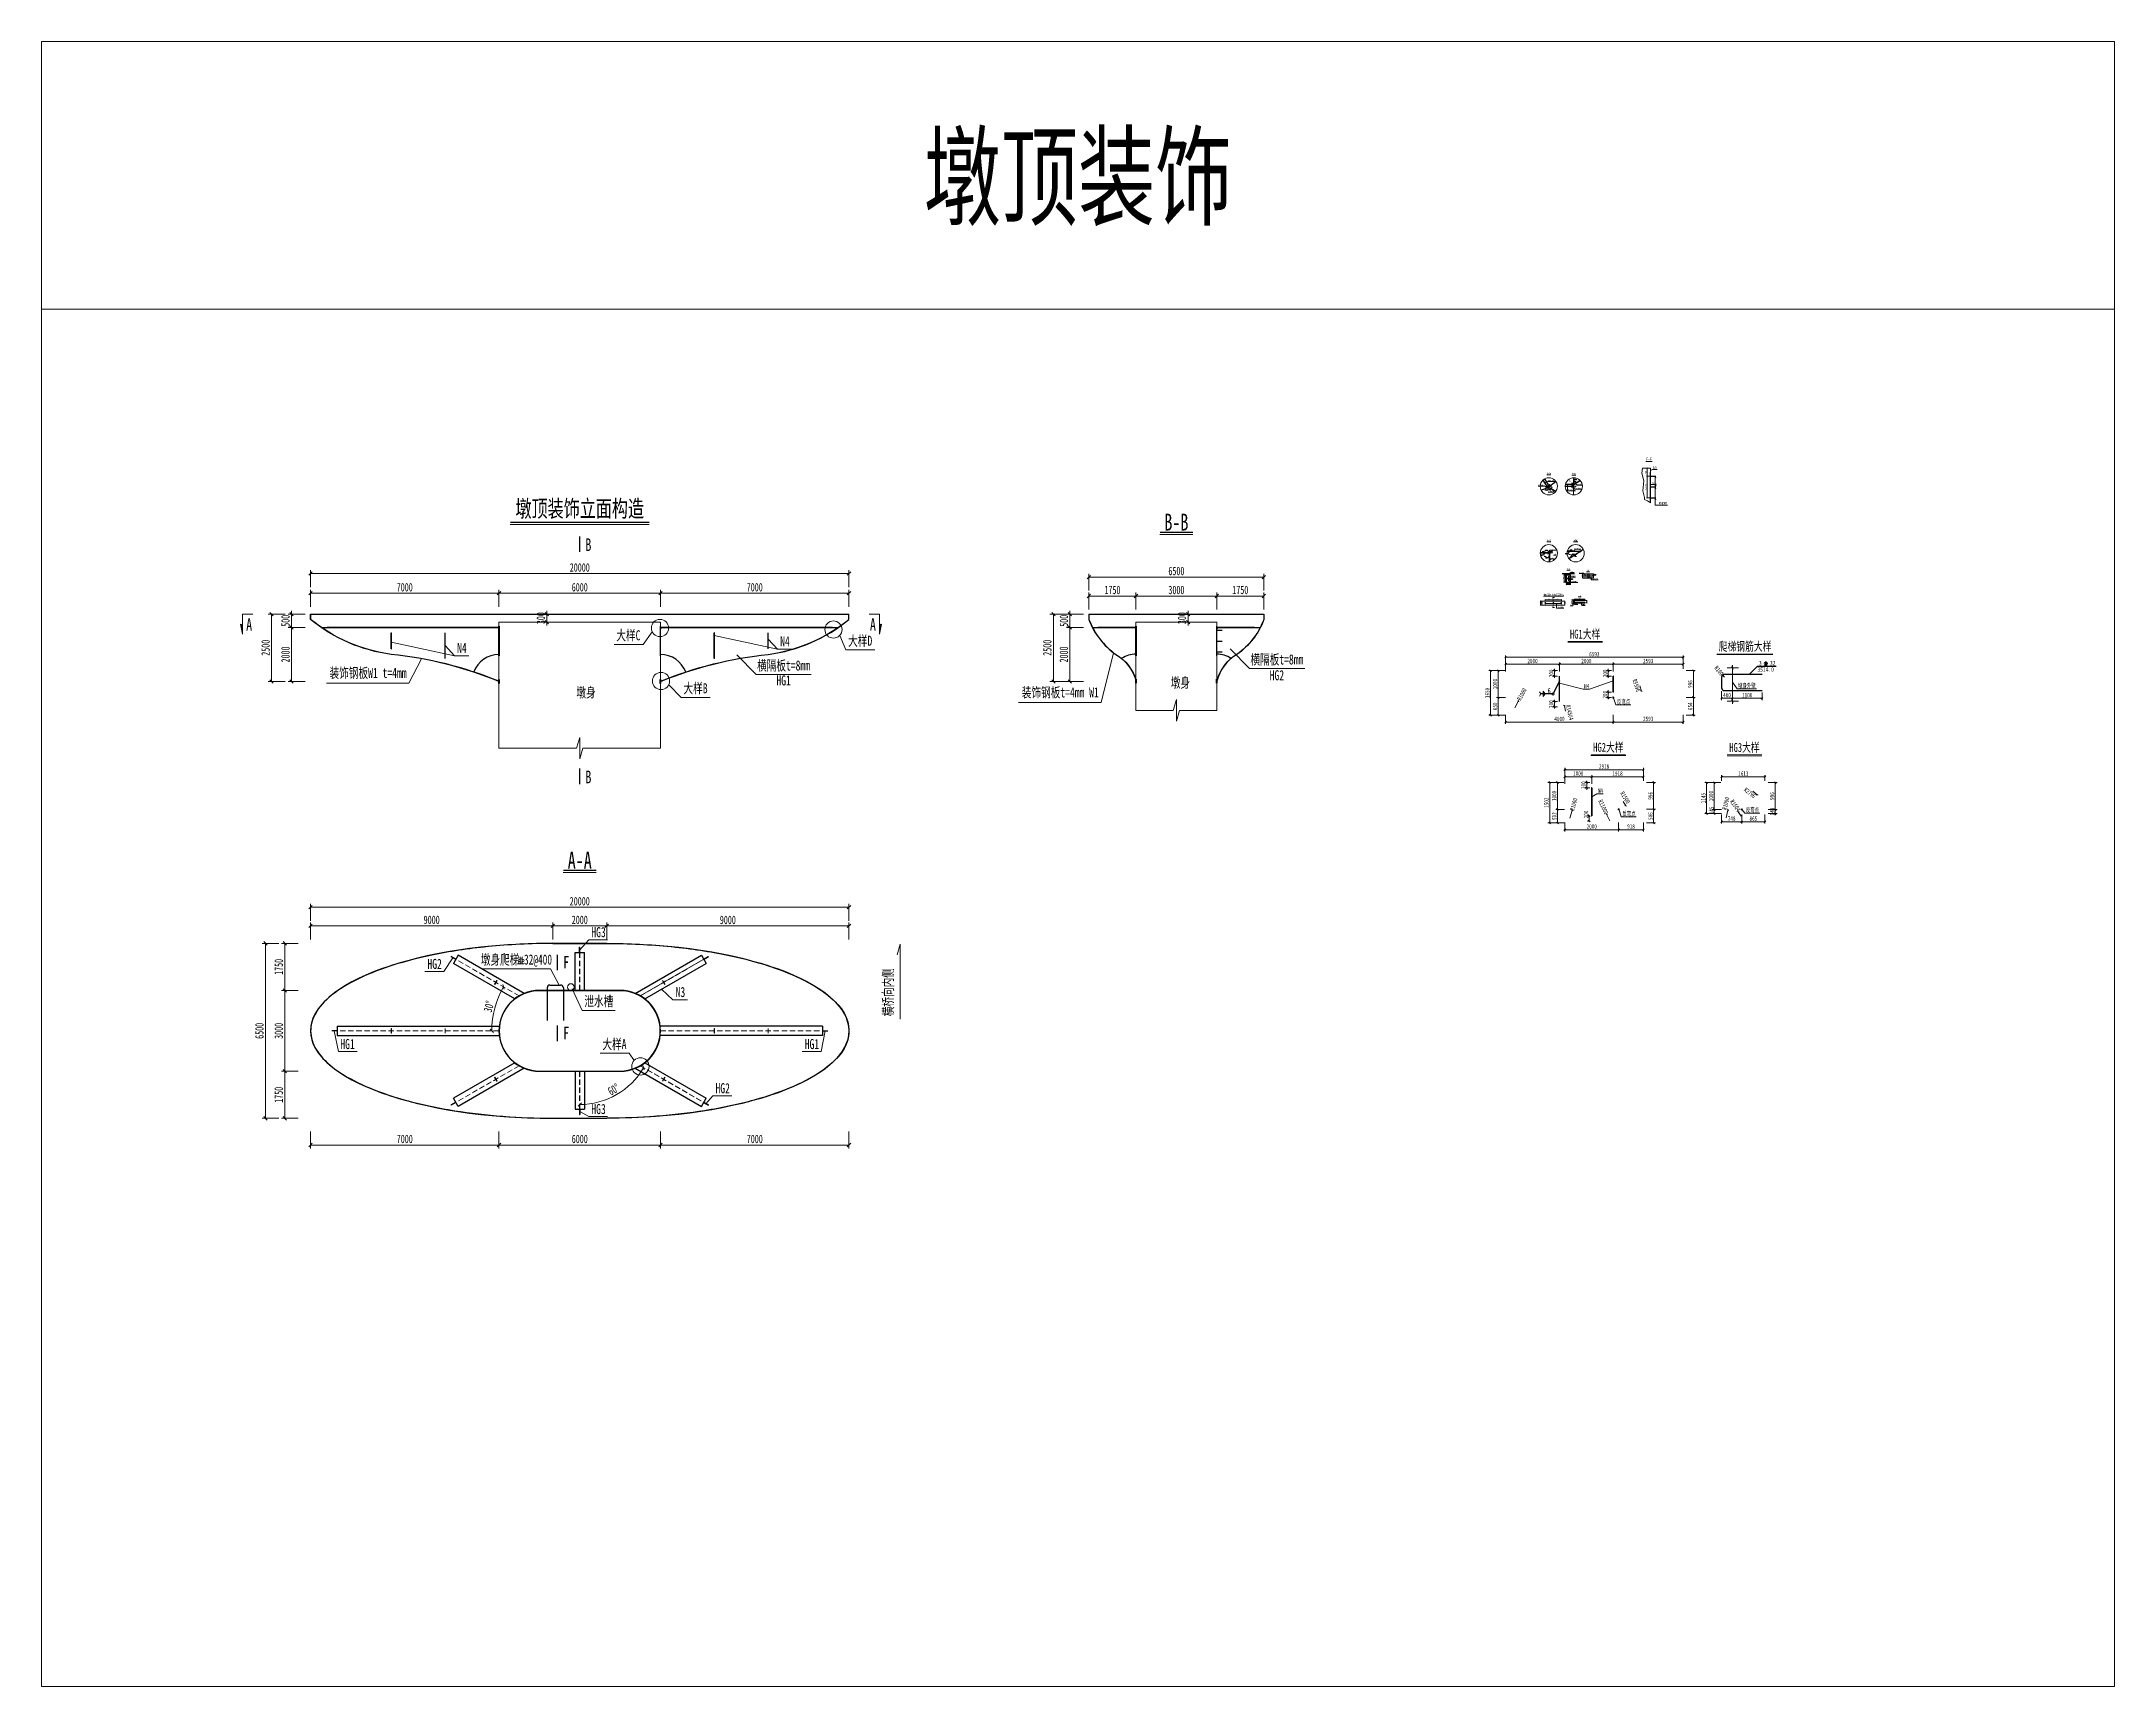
# Model space of a CAD drawing. Header units: millimetres. Extents: x 134964 to 142664, y -3921 to 2190.
import ezdxf
from ezdxf.enums import TextEntityAlignment as Align

# ---------------------------------------------------------------- set-up
doc = ezdxf.new("R2010")
doc.units = ezdxf.units.MM
doc.header["$LTSCALE"] = 2
doc.linetypes.add('CENTER2', pattern=[1.125, 0.75, -0.125, 0.125, -0.125])
doc.linetypes.add('DASH1T', pattern=[3, 2, -1])
doc.layers.get('0').update_dxf_attribs({"lineweight": 15})
doc.layers.get('DEFPOINTS').update_dxf_attribs({"color": 8, "lineweight": 15})
for name, color, linetype, lineweight in [('Dim', 4, 'Continuous', 15), ('中心线', 4, 'CENTER2', 15), ('文字', 7, 'Continuous', 15), ('文字说明', 7, 'Continuous', 15), ('标注线及字体', 2, 'Continuous', 15), ('桥 构造细虚', 6, 'DASH1T', 15), ('粗线', 3, 'Continuous', 25), ('钢板', 1, 'Continuous', 25), ('钢筋标注', 7, 'Continuous', 13)]:
    doc.layers.add(name, color=color, linetype=linetype, lineweight=lineweight)
doc.styles.add('111', font='仿宋_GB2312.TTF', dxfattribs={"width": 0.7})
doc.styles.add('BM_Dim', font='仿宋_GB2312.TTF', dxfattribs={"width": 0.85})
doc.styles.add('fs', font='仿宋_GB2312.TTF', dxfattribs={"width": 0.7})
doc.styles.get("Standard").update_dxf_attribs({"font": 'txt', "bigfont": 'gbcbig.shx'})
doc.dimstyles.new('200', dxfattribs={"dimscale": 0, "dimtxt": 2.5, "dimasz": 1, "dimexe": 1, "dimexo": 1, "dimgap": 0.6, "dimtad": 1, "dimdec": 0, "dimlfac": 10, "dimdsep": 46, "dimtxsty": '111', "dimblk": 'OBLIQUE', "dimcen": 0, "dimclrd": 4, "dimclre": 4, "dimclrt": 4, "dimadec": 1, "dimazin": 2, "dimtfac": 1, "dimtdec": 0, "dimtix": 1, "dimtmove": 2, "dimatfit": 3, "dimfxl": 4, "dimfxlon": 1, "dimtolj": 1, "dimlwd": -1, "dimlwe": -1, "dimarcsym": 0})
doc.dimstyles.get("Standard").update_dxf_attribs({"dimtxt": 0.18, "dimasz": 0.18, "dimexe": 0.18, "dimexo": 0.0625, "dimgap": 0.09, "dimtad": 0, "dimtih": 1, "dimtoh": 1, "dimdec": 6, "dimzin": 0, "dimdsep": 46, "dimtxsty": 'Standard', "dimcen": 0.09, "dimadec": 0, "dimazin": 0, "dimtfac": 1, "dimtdec": 6, "dimtofl": 0, "dimtmove": 2, "dimatfit": 3, "dimfxl": 1, "dimtolj": 1, "dimtzin": 0, "dimarcsym": 0})

# ---------------------------------------------------------------- blocks, each defined once
blk = doc.blocks.new('剖面箭头')
at = {"ltscale": 10}
h = blk.add_hatch(dxfattribs=at)
h.set_pattern_fill('ANSI31', color=2, style=0)
h.set_pattern_definition([(45, (-182.99888, -777.8594), (-0.088388348, 0.088388348), [])])
h.paths.add_polyline_path([(6, -3), (3.15, -3), (3, -3.6)])
at = {"color": 3, "ltscale": 10}
blk.add_line((0, 0), (0, -3), dxfattribs=at)
at = {"color": 2, "ltscale": 10}
for p, q in [((0, -3), (6, -3)), ((6, -3), (3, -3.6)), ((3, -3.6), (3.15, -3))]:
    blk.add_line(p, q, dxfattribs=at)
blk = doc.blocks.new('_Oblique')
at = {"color": 0, "linetype": 'ByBlock', "lineweight": -2}
blk.add_line((-0.5, -0.5), (0.5, 0.5), dxfattribs=at)
blk = doc.blocks.new('*D6')
at = {"color": 4}
for p, q in [((140628.2, 203.3), (140623.5, 203.3)), ((140628.2, 186.1), (140623.5, 186.1)), ((140624.7, 203.3), (140624.7, 186.1))]:
    blk.add_line(p, q, dxfattribs=at)
at = {"layer": 'DEFPOINTS', "color": 0}
for p in [(140624.7, 186.1), (140633.2, 203.3), (140633.2, 186.1)]:
    blk.add_point(p, dxfattribs=at)
at = {"color": 4, "xscale": 1.176470588235294, "yscale": 1.176470588235294, "zscale": 1.176470588235294}
for p, rotation in [((140624.7, 203.3), 90), ((140624.7, 186.1), 270)]:
    blk.add_blockref('_Oblique', p, dxfattribs=dict(at, rotation=rotation))
at = {"color": 4, "insert": (140622.6, 194.7), "char_height": 2.94, "attachment_point": 5, "rotation": 90, "style": '111'}
blk.add_mtext('\\A1;1000', dxfattribs=at)
blk = doc.blocks.new('*D7')
at = {"color": 4}
for p, q in [((140628.6, 176), (140628.6, 171.3)), ((140628.6, 172.5), (140643.6, 172.5)), ((140643.6, 176), (140643.6, 171.3))]:
    blk.add_line(p, q, dxfattribs=at)
at = {"layer": 'DEFPOINTS', "color": 0}
for p in [(140628.6, 181.1), (140643.6, 181.1), (140643.6, 172.5)]:
    blk.add_point(p, dxfattribs=at)
at = {"color": 4, "xscale": 1.176470588235294, "yscale": 1.176470588235294, "zscale": 1.176470588235294, "rotation": 180}
blk.add_blockref('_Oblique', (140628.6, 172.5), dxfattribs=at)
at = {"color": 4, "xscale": 1.176470588235294, "yscale": 1.176470588235294, "zscale": 1.176470588235294}
blk.add_blockref('_Oblique', (140643.6, 172.5), dxfattribs=at)
at = {"color": 4, "insert": (140636.1, 174.6), "char_height": 2.94, "attachment_point": 5, "style": '111'}
blk.add_mtext('\\A1;150', dxfattribs=at)
blk = doc.blocks.new('*D8')
at = {"color": 4}
for p, q in [((140628.6, 180), (140628.6, 175.3)), ((140628.6, 176.5), (140635.7, 176.5)), ((140635.7, 180), (140635.7, 175.3))]:
    blk.add_line(p, q, dxfattribs=at)
at = {"layer": 'DEFPOINTS', "color": 0}
for p in [(140628.6, 181.1), (140635.7, 182.1), (140635.7, 176.5)]:
    blk.add_point(p, dxfattribs=at)
at = {"color": 4, "xscale": 1.176470588235294, "yscale": 1.176470588235294, "zscale": 1.176470588235294, "rotation": 180}
blk.add_blockref('_Oblique', (140628.6, 176.5), dxfattribs=at)
at = {"color": 4, "xscale": 1.176470588235294, "yscale": 1.176470588235294, "zscale": 1.176470588235294}
blk.add_blockref('_Oblique', (140635.7, 176.5), dxfattribs=at)
at = {"color": 4, "insert": (140632.3, 178.6), "char_height": 2.94, "attachment_point": 5, "style": '111'}
blk.add_mtext('\\A1;71', dxfattribs=at)
blk = doc.blocks.new('*D9')
at = {"color": 4}
for p, q in [((140635.7, 176.5), (140634.6, 176.5)), ((140635.7, 179), (140635.7, 175.3)), ((140635.7, 176.5), (140636.5, 176.5)), ((140636.5, 180), (140636.5, 175.3)), ((140636.5, 176.5), (140637.7, 176.5))]:
    blk.add_line(p, q, dxfattribs=at)
at = {"layer": 'DEFPOINTS', "color": 0}
for p in [(140635.7, 180.2), (140636.5, 182.1), (140636.5, 176.5)]:
    blk.add_point(p, dxfattribs=at)
at = {"color": 4, "xscale": 1.176470588235294, "yscale": 1.176470588235294, "zscale": 1.176470588235294}
blk.add_blockref('_Oblique', (140635.7, 176.5), dxfattribs=at)
at = {"color": 4, "xscale": 1.176470588235294, "yscale": 1.176470588235294, "zscale": 1.176470588235294, "rotation": 180}
blk.add_blockref('_Oblique', (140636.5, 176.5), dxfattribs=at)
at = {"color": 4, "insert": (140636.1, 178.6), "char_height": 2.94, "attachment_point": 5, "style": '111'}
blk.add_mtext('\\A1;8', dxfattribs=at)
blk = doc.blocks.new('*D10')
at = {"color": 4}
for p, q in [((140636.5, 179), (140636.5, 175.3)), ((140643.6, 176.5), (140636.5, 176.5)), ((140643.6, 180), (140643.6, 175.3))]:
    blk.add_line(p, q, dxfattribs=at)
at = {"layer": 'DEFPOINTS', "color": 0}
for p in [(140636.5, 180.2), (140636.5, 176.5), (140643.6, 181.1)]:
    blk.add_point(p, dxfattribs=at)
at = {"color": 4, "xscale": 1.176470588235294, "yscale": 1.176470588235294, "zscale": 1.176470588235294, "rotation": 180}
blk.add_blockref('_Oblique', (140636.5, 176.5), dxfattribs=at)
at = {"color": 4, "xscale": 1.176470588235294, "yscale": 1.176470588235294, "zscale": 1.176470588235294}
blk.add_blockref('_Oblique', (140643.6, 176.5), dxfattribs=at)
at = {"color": 4, "insert": (140640.3, 178.6), "char_height": 2.94, "attachment_point": 5, "style": '111'}
blk.add_mtext('\\A1;71', dxfattribs=at)
blk = doc.blocks.new('*D11')
at = {"color": 4}
for p, q in [((140580.6, 523.1), (140578.9, 524.1)), ((140581, 523.8), (140579.3, 524.8)), ((140579.9, 523.5), (140579.4, 522.5)), ((140579.9, 523.5), (140580.3, 524.2)), ((140580.3, 524.2), (140580.9, 525.2))]:
    blk.add_line(p, q, dxfattribs=at)
at = {"layer": 'DEFPOINTS', "color": 0}
for p in [(140580.3, 524.2), (140581.6, 522.5), (140582, 523.2)]:
    blk.add_point(p, dxfattribs=at)
at = {"color": 4, "xscale": 1.176470588235294, "yscale": 1.176470588235294, "zscale": 1.176470588235294}
for p, rotation in [((140579.9, 523.5), 60.00000000071713), ((140580.3, 524.2), 240.0000000007171)]:
    blk.add_blockref('_Oblique', p, dxfattribs=dict(at, rotation=rotation))
at = {"color": 4, "insert": (140579.3, 526.5), "char_height": 2.94, "attachment_point": 5, "rotation": 60, "style": '111'}
blk.add_mtext('\\A1;8', dxfattribs=at)
blk = doc.blocks.new('*D12')
at = {"color": 4}
for p, q in [((140551.9, 536.1), (140564.9, 543.6)), ((140566.6, 540.5), (140564.3, 544.6)), ((140553.6, 533), (140551.3, 537.1))]:
    blk.add_line(p, q, dxfattribs=at)
at = {"layer": 'DEFPOINTS', "color": 0}
for p in [(140564.9, 543.6), (140554.6, 531.4), (140567.6, 538.9)]:
    blk.add_point(p, dxfattribs=at)
at = {"color": 4, "xscale": 1.176470588235294, "yscale": 1.176470588235294, "zscale": 1.176470588235294}
for p, rotation in [((140564.9, 543.6), 30.00000270846992), ((140551.9, 536.1), 210.0000027084699)]:
    blk.add_blockref('_Oblique', p, dxfattribs=dict(at, rotation=rotation))
at = {"color": 4, "insert": (140557.3, 541.7), "char_height": 2.94, "attachment_point": 5, "rotation": 30, "style": '111'}
blk.add_mtext('\\A1;150', dxfattribs=at)
blk = doc.blocks.new('*D13')
at = {"color": 4}
for p, q in [((140677.6, 557.8), (140675.4, 556.4)), ((140677.8, 557.4), (140675.6, 556.1)), ((140676.4, 557), (140675.8, 558)), ((140676.4, 557), (140676.6, 556.7)), ((140676.6, 556.7), (140677.3, 555.7))]:
    blk.add_line(p, q, dxfattribs=at)
at = {"layer": 'DEFPOINTS', "color": 0}
for p in [(140676.6, 556.7), (140678.6, 558.4), (140678.8, 558.1)]:
    blk.add_point(p, dxfattribs=at)
at = {"color": 4, "xscale": 1.176470588235294, "yscale": 1.176470588235294, "zscale": 1.176470588235294}
for p, rotation in [((140676.4, 557), 302.6610879317204), ((140676.6, 556.7), 122.6610879317205)]:
    blk.add_blockref('_Oblique', p, dxfattribs=dict(at, rotation=rotation))
at = {"color": 4, "insert": (140678.8, 555.2), "char_height": 2.94, "attachment_point": 5, "rotation": 302.66109, "style": '111'}
blk.add_mtext('\\A1;4', dxfattribs=at)
blk = doc.blocks.new('*D14')
at = {"color": 4}
for p, q in [((140653.4, 530.2), (140652.2, 530.2)), ((140653.4, 533.4), (140653.4, 529)), ((140653.4, 530.2), (140654.2, 530.2)), ((140654.2, 533.4), (140654.2, 529)), ((140654.2, 530.2), (140655.4, 530.2))]:
    blk.add_line(p, q, dxfattribs=at)
at = {"layer": 'DEFPOINTS', "color": 0}
for p in [(140653.4, 534.6), (140654.2, 534.6), (140654.2, 530.2)]:
    blk.add_point(p, dxfattribs=at)
at = {"color": 4, "xscale": 1.176470588235294, "yscale": 1.176470588235294, "zscale": 1.176470588235294}
blk.add_blockref('_Oblique', (140653.4, 530.2), dxfattribs=at)
at = {"color": 4, "xscale": 1.176470588235294, "yscale": 1.176470588235294, "zscale": 1.176470588235294, "rotation": 180}
blk.add_blockref('_Oblique', (140654.2, 530.2), dxfattribs=at)
at = {"color": 4, "insert": (140651.6, 531.9), "char_height": 2.94, "attachment_point": 5, "style": '111'}
blk.add_mtext('\\A1;8', dxfattribs=at)
blk = doc.blocks.new('*D15')
at = {"color": 4}
for p, q in [((140652.2, 549.1), (140647.7, 549.1)), ((140648.9, 534.1), (140648.9, 549.1)), ((140652.2, 534.1), (140647.7, 534.1))]:
    blk.add_line(p, q, dxfattribs=at)
at = {"layer": 'DEFPOINTS', "color": 0}
for p in [(140648.9, 549.1), (140653.4, 549.1), (140653.4, 534.1)]:
    blk.add_point(p, dxfattribs=at)
at = {"color": 4, "xscale": 1.176470588235294, "yscale": 1.176470588235294, "zscale": 1.176470588235294}
for p, rotation in [((140648.9, 549.1), 90), ((140648.9, 534.1), 270)]:
    blk.add_blockref('_Oblique', p, dxfattribs=dict(at, rotation=rotation))
at = {"color": 4, "insert": (140646.8, 541.6), "char_height": 2.94, "attachment_point": 5, "rotation": 90, "style": '111'}
blk.add_mtext('\\A1;150', dxfattribs=at)
blk = doc.blocks.new('*D16')
at = {"color": 4}
for p, q in [((140549.6, 113), (140549.6, 117.7)), ((140549.6, 116.5), (140579.6, 116.5)), ((140579.6, 113), (140579.6, 117.7))]:
    blk.add_line(p, q, dxfattribs=at)
at = {"layer": 'DEFPOINTS', "color": 0}
for p in [(140549.6, 110.2), (140579.6, 116.5), (140579.6, 110.2)]:
    blk.add_point(p, dxfattribs=at)
at = {"color": 4, "xscale": 1.176470588235294, "yscale": 1.176470588235294, "zscale": 1.176470588235294, "rotation": 180}
blk.add_blockref('_Oblique', (140549.6, 116.5), dxfattribs=at)
at = {"color": 4, "xscale": 1.176470588235294, "yscale": 1.176470588235294, "zscale": 1.176470588235294}
blk.add_blockref('_Oblique', (140579.6, 116.5), dxfattribs=at)
at = {"color": 4, "insert": (140564.6, 118.6), "char_height": 2.94, "attachment_point": 5, "style": '111'}
blk.add_mtext('\\A1;300', dxfattribs=at)
blk = doc.blocks.new('*D17')
at = {"color": 4}
for p, q in [((140579.6, 113), (140579.6, 117.7)), ((140609.6, 116.5), (140579.6, 116.5)), ((140609.6, 113), (140609.6, 117.7))]:
    blk.add_line(p, q, dxfattribs=at)
at = {"layer": 'DEFPOINTS', "color": 0}
for p in [(140579.6, 116.5), (140579.6, 110.2), (140609.6, 110.2)]:
    blk.add_point(p, dxfattribs=at)
at = {"color": 4, "xscale": 1.176470588235294, "yscale": 1.176470588235294, "zscale": 1.176470588235294, "rotation": 180}
blk.add_blockref('_Oblique', (140579.6, 116.5), dxfattribs=at)
at = {"color": 4, "xscale": 1.176470588235294, "yscale": 1.176470588235294, "zscale": 1.176470588235294}
blk.add_blockref('_Oblique', (140609.6, 116.5), dxfattribs=at)
at = {"color": 4, "insert": (140594.6, 118.6), "char_height": 2.94, "attachment_point": 5, "style": '111'}
blk.add_mtext('\\A1;300', dxfattribs=at)
blk = doc.blocks.new('*D18')
at = {"color": 4}
for p, q in [((140535.8, 111.2), (140531.1, 111.2)), ((140535.8, 96.2), (140531.1, 96.2)), ((140532.3, 111.2), (140532.3, 96.2))]:
    blk.add_line(p, q, dxfattribs=at)
at = {"layer": 'DEFPOINTS', "color": 0}
for p in [(140532.3, 96.2), (140545.9, 111.2), (140545.9, 96.2)]:
    blk.add_point(p, dxfattribs=at)
at = {"color": 4, "xscale": 1.176470588235294, "yscale": 1.176470588235294, "zscale": 1.176470588235294}
for p, rotation in [((140532.3, 111.2), 90), ((140532.3, 96.2), 270)]:
    blk.add_blockref('_Oblique', p, dxfattribs=dict(at, rotation=rotation))
at = {"color": 4, "insert": (140530.2, 103.7), "char_height": 2.94, "attachment_point": 5, "rotation": 90, "style": '111'}
blk.add_mtext('\\A1;150', dxfattribs=at)
blk = doc.blocks.new('*D19')
at = {"color": 4}
for p, q in [((140657.4, 114.3), (140657.4, 119)), ((140657.4, 117.9), (140697.4, 117.9)), ((140697.4, 114.3), (140697.4, 119))]:
    blk.add_line(p, q, dxfattribs=at)
at = {"layer": 'DEFPOINTS', "color": 0}
for p in [(140657.4, 112.4), (140697.4, 117.9), (140697.4, 112.4)]:
    blk.add_point(p, dxfattribs=at)
at = {"color": 4, "xscale": 1.176470588235294, "yscale": 1.176470588235294, "zscale": 1.176470588235294, "rotation": 180}
blk.add_blockref('_Oblique', (140657.4, 117.9), dxfattribs=at)
at = {"color": 4, "xscale": 1.176470588235294, "yscale": 1.176470588235294, "zscale": 1.176470588235294}
blk.add_blockref('_Oblique', (140697.4, 117.9), dxfattribs=at)
at = {"color": 4, "insert": (140677.4, 120), "char_height": 2.94, "attachment_point": 5, "style": '111'}
blk.add_mtext('\\A1;400', dxfattribs=at)
blk = doc.blocks.new('*D20')
at = {"color": 4}
for p, q in [((140567.5, 539.4), (140571.7, 542)), ((140567.9, 538.7), (140572.1, 541.4)), ((140570.8, 541.5), (140570.3, 542.4)), ((140570.8, 541.5), (140571.3, 540.8)), ((140571.3, 540.8), (140571.8, 540))]:
    blk.add_line(p, q, dxfattribs=at)
at = {"layer": 'DEFPOINTS', "color": 0}
for p in [(140571.3, 540.8), (140565.2, 538), (140565.6, 537.3)]:
    blk.add_point(p, dxfattribs=at)
at = {"color": 4}
for p, rotation in [((140570.8, 541.5), 301.9149686006584), ((140571.3, 540.8), 121.9149686006585)]:
    blk.add_blockref('_Oblique', p, dxfattribs=dict(at, rotation=rotation))
at = {"color": 4, "insert": (140568.9, 541.3), "char_height": 2.5, "attachment_point": 5, "rotation": 301.91497, "style": '111'}
blk.add_mtext('\\A1;8', dxfattribs=at)
blk = doc.blocks.new('*D21')
at = {"color": 4}
for p, q in [((140710.7, 212.2), (140706.6, 212.2)), ((140710.6, 197.2), (140706.6, 197.2)), ((140707.8, 212.2), (140707.8, 197.2))]:
    blk.add_line(p, q, dxfattribs=at)
at = {"layer": 'DEFPOINTS', "color": 0}
for p in [(140707.8, 197.2), (140711.8, 212.2), (140711.8, 197.2)]:
    blk.add_point(p, dxfattribs=at)
at = {"color": 4, "xscale": 1.176470588235294, "yscale": 1.176470588235294, "zscale": 1.176470588235294}
for p, rotation in [((140707.8, 212.2), 90), ((140707.8, 197.2), 270)]:
    blk.add_blockref('_Oblique', p, dxfattribs=dict(at, rotation=rotation))
at = {"color": 4, "insert": (140705.7, 204.7), "char_height": 2.94, "attachment_point": 5, "rotation": 90, "style": '111'}
blk.add_mtext('\\A1;150', dxfattribs=at)
blk = doc.blocks.new('*D22')
at = {"color": 4}
for p, q in [((140712.7, 204.9), (140711.2, 204.9)), ((140712.7, 204.5), (140711.2, 204.5)), ((140712.4, 204.9), (140712.4, 206.1)), ((140712.4, 204.9), (140712.4, 204.5)), ((140712.4, 204.5), (140712.4, 203.4))]:
    blk.add_line(p, q, dxfattribs=at)
at = {"layer": 'DEFPOINTS', "color": 0}
for p in [(140712.4, 204.5), (140713.8, 204.9), (140713.8, 204.5)]:
    blk.add_point(p, dxfattribs=at)
at = {"color": 4, "xscale": 1.176470588235295, "yscale": 1.176470588235295, "zscale": 1.176470588235295}
for p, rotation in [((140712.4, 204.9), 270), ((140712.4, 204.5), 90)]:
    blk.add_blockref('_Oblique', p, dxfattribs=dict(at, rotation=rotation))
at = {"color": 4, "insert": (140710.3, 204.7), "char_height": 2.94, "attachment_point": 5, "rotation": 90, "style": '111'}
blk.add_mtext('\\A1;4', dxfattribs=at)
blk = doc.blocks.new('*D23')
at = {"color": 4}
for p, q in [((140712.4, 212.2), (140711.2, 212.2)), ((140712.7, 204.9), (140711.2, 204.9)), ((140712.4, 204.9), (140712.4, 212.2))]:
    blk.add_line(p, q, dxfattribs=at)
at = {"layer": 'DEFPOINTS', "color": 0}
for p in [(140712.4, 212.2), (140713.5, 212.2), (140713.8, 204.9)]:
    blk.add_point(p, dxfattribs=at)
at = {"color": 4, "xscale": 1.176470588235294, "yscale": 1.176470588235294, "zscale": 1.176470588235294}
for p, rotation in [((140712.4, 212.2), 90), ((140712.4, 204.9), 270)]:
    blk.add_blockref('_Oblique', p, dxfattribs=dict(at, rotation=rotation))
at = {"color": 4, "insert": (140710.3, 208.6), "char_height": 2.94, "attachment_point": 5, "rotation": 90, "style": '111'}
blk.add_mtext('\\A1;73', dxfattribs=at)
blk = doc.blocks.new('*D24')
at = {"color": 4}
for p, q in [((140712.7, 204.5), (140711.2, 204.5)), ((140712.7, 197.2), (140711.2, 197.2)), ((140712.4, 204.5), (140712.4, 197.2))]:
    blk.add_line(p, q, dxfattribs=at)
at = {"layer": 'DEFPOINTS', "color": 0}
for p in [(140712.4, 197.2), (140713.8, 204.5), (140713.8, 197.2)]:
    blk.add_point(p, dxfattribs=at)
at = {"color": 4, "xscale": 1.176470588235294, "yscale": 1.176470588235294, "zscale": 1.176470588235294}
for p, rotation in [((140712.4, 204.5), 90), ((140712.4, 197.2), 270)]:
    blk.add_blockref('_Oblique', p, dxfattribs=dict(at, rotation=rotation))
at = {"color": 4, "insert": (140710.3, 200.9), "char_height": 2.94, "attachment_point": 5, "rotation": 90, "style": '111'}
blk.add_mtext('\\A1;73', dxfattribs=at)
blk = doc.blocks.new('*D25')
at = {"color": 4}
for p, q in [((140627.5, 208.3), (140623.5, 208.3)), ((140628.2, 203.3), (140623.5, 203.3)), ((140624.7, 208.3), (140624.7, 203.3))]:
    blk.add_line(p, q, dxfattribs=at)
at = {"layer": 'DEFPOINTS', "color": 0}
for p in [(140624.7, 203.3), (140628.6, 208.3), (140633.2, 203.3)]:
    blk.add_point(p, dxfattribs=at)
at = {"color": 4, "xscale": 1.176470588235294, "yscale": 1.176470588235294, "zscale": 1.176470588235294}
for p, rotation in [((140624.7, 208.3), 90), ((140624.7, 203.3), 270)]:
    blk.add_blockref('_Oblique', p, dxfattribs=dict(at, rotation=rotation))
at = {"color": 4, "insert": (140622.6, 205.8), "char_height": 2.94, "attachment_point": 5, "rotation": 90, "style": '111'}
blk.add_mtext('\\A1;50', dxfattribs=at)
blk = doc.blocks.new('*D26')
at = {"color": 4}
for p, q in [((140627.5, 186.1), (140623.5, 186.1)), ((140628.2, 181.1), (140623.5, 181.1)), ((140624.7, 186.1), (140624.7, 181.1))]:
    blk.add_line(p, q, dxfattribs=at)
at = {"layer": 'DEFPOINTS', "color": 0}
for p in [(140624.7, 181.1), (140628.6, 186.1), (140633.2, 181.1)]:
    blk.add_point(p, dxfattribs=at)
at = {"color": 4, "xscale": 1.176470588235294, "yscale": 1.176470588235294, "zscale": 1.176470588235294}
for p, rotation in [((140624.7, 186.1), 90), ((140624.7, 181.1), 270)]:
    blk.add_blockref('_Oblique', p, dxfattribs=dict(at, rotation=rotation))
at = {"color": 4, "insert": (140622.6, 183.6), "char_height": 2.94, "attachment_point": 5, "rotation": 90, "style": '111'}
blk.add_mtext('\\A1;50', dxfattribs=at)
blk = doc.blocks.new('*D27')
at = {"color": 4}
for p, q in [((140623.1, 208.3), (140618.4, 208.3)), ((140623.1, 181.1), (140618.4, 181.1)), ((140619.6, 208.3), (140619.6, 181.1))]:
    blk.add_line(p, q, dxfattribs=at)
at = {"layer": 'DEFPOINTS', "color": 0}
for p in [(140619.6, 181.1), (140628.2, 181.1), (140628.6, 208.3)]:
    blk.add_point(p, dxfattribs=at)
at = {"color": 4, "xscale": 1.176470588235294, "yscale": 1.176470588235294, "zscale": 1.176470588235294}
for p, rotation in [((140619.6, 208.3), 90), ((140619.6, 181.1), 270)]:
    blk.add_blockref('_Oblique', p, dxfattribs=dict(at, rotation=rotation))
at = {"color": 4, "insert": (140617.4, 194.7), "char_height": 2.94, "attachment_point": 5, "rotation": 90, "style": '111'}
blk.add_mtext('\\A1;1100', dxfattribs=at)
blk = doc.blocks.new('*D28')
at = {"color": 4}
for p, q in [((140628.2, 213.3), (140623.5, 213.3)), ((140628.2, 208.3), (140623.5, 208.3)), ((140624.7, 213.3), (140624.7, 208.3))]:
    blk.add_line(p, q, dxfattribs=at)
at = {"layer": 'DEFPOINTS', "color": 0}
for p in [(140624.7, 208.3), (140631.7, 213.3), (140633.2, 208.3)]:
    blk.add_point(p, dxfattribs=at)
at = {"color": 4, "xscale": 1.176470588235294, "yscale": 1.176470588235294, "zscale": 1.176470588235294}
for p, rotation in [((140624.7, 213.3), 90), ((140624.7, 208.3), 270)]:
    blk.add_blockref('_Oblique', p, dxfattribs=dict(at, rotation=rotation))
at = {"color": 4, "insert": (140622.6, 210.8), "char_height": 2.94, "attachment_point": 5, "rotation": 90, "style": '111'}
blk.add_mtext('\\A1;50', dxfattribs=at)
blk = doc.blocks.new('*D29')
at = {"color": 4}
for p, q in [((135963.7, -1145.2), (135963.7, -1082.7)), ((135963.7, -1095.2), (136863.7, -1095.2)), ((136863.7, -1145.2), (136863.7, -1082.7))]:
    blk.add_line(p, q, dxfattribs=at)
at = {"layer": 'DEFPOINTS', "color": 0}
for p in [(136863.7, -1095.2), (136863.7, -1160), (135963.7, -1485)]:
    blk.add_point(p, dxfattribs=at)
at = {"color": 4, "xscale": 12.50000004556755, "yscale": 12.50000004556755, "zscale": 12.50000004556755, "rotation": 180}
blk.add_blockref('_Oblique', (135963.7, -1095.2), dxfattribs=at)
at = {"color": 4, "xscale": 12.50000004556755, "yscale": 12.50000004556755, "zscale": 12.50000004556755}
blk.add_blockref('_Oblique', (136863.7, -1095.2), dxfattribs=at)
at = {"color": 4, "insert": (136413.7, -1072.9), "char_height": 31.25, "attachment_point": 5, "style": '111'}
blk.add_mtext('\\A1;9000', dxfattribs=at)
blk = doc.blocks.new('*D30')
at = {"color": 4}
for p, q in [((136863.7, -1145.2), (136863.7, -1082.7)), ((136863.7, -1095.2), (137063.7, -1095.2)), ((137063.7, -1145.2), (137063.7, -1082.7))]:
    blk.add_line(p, q, dxfattribs=at)
at = {"layer": 'DEFPOINTS', "color": 0}
for p in [(137063.7, -1095.2), (136863.7, -1160), (137063.7, -1160)]:
    blk.add_point(p, dxfattribs=at)
at = {"color": 4, "xscale": 12.50000004556755, "yscale": 12.50000004556755, "zscale": 12.50000004556755, "rotation": 180}
blk.add_blockref('_Oblique', (136863.7, -1095.2), dxfattribs=at)
at = {"color": 4, "xscale": 12.50000004556755, "yscale": 12.50000004556755, "zscale": 12.50000004556755}
blk.add_blockref('_Oblique', (137063.7, -1095.2), dxfattribs=at)
at = {"color": 4, "insert": (136963.7, -1072.9), "char_height": 31.25, "attachment_point": 5, "style": '111'}
blk.add_mtext('\\A1;2000', dxfattribs=at)
blk = doc.blocks.new('*D31')
at = {"color": 4}
for p, q in [((137063.7, -1145.2), (137063.7, -1082.7)), ((137963.7, -1095.2), (137063.7, -1095.2)), ((137963.7, -1145.2), (137963.7, -1082.7))]:
    blk.add_line(p, q, dxfattribs=at)
at = {"layer": 'DEFPOINTS', "color": 0}
for p in [(137063.7, -1095.2), (137063.7, -1161), (137963.7, -1485)]:
    blk.add_point(p, dxfattribs=at)
at = {"color": 4, "xscale": 12.50000004556755, "yscale": 12.50000004556755, "zscale": 12.50000004556755, "rotation": 180}
blk.add_blockref('_Oblique', (137063.7, -1095.2), dxfattribs=at)
at = {"color": 4, "xscale": 12.50000004556755, "yscale": 12.50000004556755, "zscale": 12.50000004556755}
blk.add_blockref('_Oblique', (137963.7, -1095.2), dxfattribs=at)
at = {"color": 4, "insert": (137513.7, -1072.9), "char_height": 31.25, "attachment_point": 5, "style": '111'}
blk.add_mtext('\\A1;9000', dxfattribs=at)
blk = doc.blocks.new('*D32')
at = {"color": 4}
for p, q in [((135963.7, -1076), (135963.7, -1013.5)), ((135963.7, -1026), (137963.7, -1026)), ((137963.7, -1076), (137963.7, -1013.5))]:
    blk.add_line(p, q, dxfattribs=at)
at = {"layer": 'DEFPOINTS', "color": 0}
for p in [(137963.7, -1026), (135963.7, -1485), (137963.7, -1485)]:
    blk.add_point(p, dxfattribs=at)
at = {"color": 4, "xscale": 12.50000004556755, "yscale": 12.50000004556755, "zscale": 12.50000004556755, "rotation": 180}
blk.add_blockref('_Oblique', (135963.7, -1026), dxfattribs=at)
at = {"color": 4, "xscale": 12.50000004556755, "yscale": 12.50000004556755, "zscale": 12.50000004556755}
blk.add_blockref('_Oblique', (137963.7, -1026), dxfattribs=at)
at = {"color": 4, "insert": (136963.7, -1003.7), "char_height": 31.25, "attachment_point": 5, "style": '111'}
blk.add_mtext('\\A1;20000', dxfattribs=at)
blk = doc.blocks.new('*D40')
at = {"color": 4}
for p, q in [((135846.4, -1160), (135783.9, -1160)), ((135796.4, -1810), (135796.4, -1160)), ((135846.4, -1810), (135783.9, -1810))]:
    blk.add_line(p, q, dxfattribs=at)
at = {"layer": 'DEFPOINTS', "color": 0}
for p in [(135796.4, -1160), (136887.7, -1160), (136884.2, -1810)]:
    blk.add_point(p, dxfattribs=at)
at = {"color": 4, "xscale": 12.50000004556755, "yscale": 12.50000004556755, "zscale": 12.50000004556755}
for p, rotation in [((135796.4, -1160), 90), ((135796.4, -1810), 270)]:
    blk.add_blockref('_Oblique', p, dxfattribs=dict(at, rotation=rotation))
at = {"color": 4, "insert": (135774, -1485), "char_height": 31.25, "attachment_point": 5, "rotation": 90, "style": '111'}
blk.add_mtext('\\A1;6500', dxfattribs=at)
blk = doc.blocks.new('*D33')
at = {"color": 4}
blk.add_arc((136963.7, -1485), 326.8, 150, 180, dxfattribs=at)
at = {"layer": 'DEFPOINTS', "color": 0}
for p in [(136229.1, -1060.9), (136656.6, -1373.2), (136738.9, -1355.2), (135964.7, -1485), (137081.7, -1485)]:
    blk.add_point(p, dxfattribs=at)
at = {"color": 4, "xscale": 12.50000004556755, "yscale": 12.50000004556755, "zscale": 12.50000004556755}
for p, rotation in [((136680.6, -1321.6), 59.99999999999994), ((136636.9, -1485), 270)]:
    blk.add_blockref('_Oblique', p, dxfattribs=dict(at, rotation=rotation))
at = {"color": 4, "insert": (136626.4, -1394.6), "char_height": 31.25, "attachment_point": 5, "rotation": 75, "style": '111'}
blk.add_mtext('\\A1;30%%d', dxfattribs=at)
blk = doc.blocks.new('*D34')
at = {"color": 4}
for p, q in [((135963.7, -1859.1), (135963.7, -1921.6)), ((135963.7, -1909.1), (136663.7, -1909.1)), ((136663.7, -1859.1), (136663.7, -1921.6))]:
    blk.add_line(p, q, dxfattribs=at)
at = {"layer": 'DEFPOINTS', "color": 0}
for p in [(135963.7, -1485), (136663.7, -1485), (136663.7, -1909.1)]:
    blk.add_point(p, dxfattribs=at)
at = {"color": 4, "xscale": 12.50000004556755, "yscale": 12.50000004556755, "zscale": 12.50000004556755, "rotation": 180}
blk.add_blockref('_Oblique', (135963.7, -1909.1), dxfattribs=at)
at = {"color": 4, "xscale": 12.50000004556755, "yscale": 12.50000004556755, "zscale": 12.50000004556755}
blk.add_blockref('_Oblique', (136663.7, -1909.1), dxfattribs=at)
at = {"color": 4, "insert": (136313.7, -1886.7), "char_height": 31.25, "attachment_point": 5, "style": '111'}
blk.add_mtext('\\A1;7000', dxfattribs=at)
blk = doc.blocks.new('*D35')
at = {"color": 4}
for p, q in [((136663.7, -1859.1), (136663.7, -1921.6)), ((136663.7, -1909.1), (137263.7, -1909.1)), ((137263.7, -1859.1), (137263.7, -1921.6))]:
    blk.add_line(p, q, dxfattribs=at)
at = {"layer": 'DEFPOINTS', "color": 0}
for p in [(136663.7, -1485), (137263.7, -1485), (137263.7, -1909.1)]:
    blk.add_point(p, dxfattribs=at)
at = {"color": 4, "xscale": 12.50000004556755, "yscale": 12.50000004556755, "zscale": 12.50000004556755, "rotation": 180}
blk.add_blockref('_Oblique', (136663.7, -1909.1), dxfattribs=at)
at = {"color": 4, "xscale": 12.50000004556755, "yscale": 12.50000004556755, "zscale": 12.50000004556755}
blk.add_blockref('_Oblique', (137263.7, -1909.1), dxfattribs=at)
at = {"color": 4, "insert": (136963.7, -1886.7), "char_height": 31.25, "attachment_point": 5, "style": '111'}
blk.add_mtext('\\A1;6000', dxfattribs=at)
blk = doc.blocks.new('*D36')
at = {"color": 4}
for p, q in [((137263.7, -1859.1), (137263.7, -1921.6)), ((137963.7, -1909.1), (137263.7, -1909.1)), ((137963.7, -1859.1), (137963.7, -1921.6))]:
    blk.add_line(p, q, dxfattribs=at)
at = {"layer": 'DEFPOINTS', "color": 0}
for p in [(137263.7, -1210), (137963.7, -1485), (137263.7, -1909.1)]:
    blk.add_point(p, dxfattribs=at)
at = {"color": 4, "xscale": 12.50000004556755, "yscale": 12.50000004556755, "zscale": 12.50000004556755, "rotation": 180}
blk.add_blockref('_Oblique', (137263.7, -1909.1), dxfattribs=at)
at = {"color": 4, "xscale": 12.50000004556755, "yscale": 12.50000004556755, "zscale": 12.50000004556755}
blk.add_blockref('_Oblique', (137963.7, -1909.1), dxfattribs=at)
at = {"color": 4, "insert": (137613.7, -1886.7), "char_height": 31.25, "attachment_point": 5, "style": '111'}
blk.add_mtext('\\A1;7000', dxfattribs=at)
blk = doc.blocks.new('*D37')
at = {"color": 4}
for p, q in [((135918, -1160), (135855.5, -1160)), ((135868, -1160), (135868, -1335)), ((135918, -1335), (135855.5, -1335))]:
    blk.add_line(p, q, dxfattribs=at)
at = {"layer": 'DEFPOINTS', "color": 0}
for p in [(135983.4, -1160), (135868, -1335), (135983.4, -1335)]:
    blk.add_point(p, dxfattribs=at)
at = {"color": 4, "xscale": 12.50000004556755, "yscale": 12.50000004556755, "zscale": 12.50000004556755}
for p, rotation in [((135868, -1160), 90), ((135868, -1335), 270)]:
    blk.add_blockref('_Oblique', p, dxfattribs=dict(at, rotation=rotation))
at = {"color": 4, "insert": (135845.6, -1247.5), "char_height": 31.25, "attachment_point": 5, "rotation": 90, "style": '111'}
blk.add_mtext('\\A1;1750', dxfattribs=at)
blk = doc.blocks.new('*D38')
at = {"color": 4}
for p, q in [((135918, -1335), (135855.5, -1335)), ((135868, -1335), (135868, -1635)), ((135918, -1635), (135855.5, -1635))]:
    blk.add_line(p, q, dxfattribs=at)
at = {"layer": 'DEFPOINTS', "color": 0}
for p in [(135983.4, -1335), (135868, -1635), (135983.4, -1635)]:
    blk.add_point(p, dxfattribs=at)
at = {"color": 4, "xscale": 12.50000004556755, "yscale": 12.50000004556755, "zscale": 12.50000004556755}
for p, rotation in [((135868, -1335), 90), ((135868, -1635), 270)]:
    blk.add_blockref('_Oblique', p, dxfattribs=dict(at, rotation=rotation))
at = {"color": 4, "insert": (135845.6, -1485), "char_height": 31.25, "attachment_point": 5, "rotation": 90, "style": '111'}
blk.add_mtext('\\A1;3000', dxfattribs=at)
blk = doc.blocks.new('*D39')
at = {"color": 4}
for p, q in [((135918, -1635), (135855.5, -1635)), ((135868, -1810), (135868, -1635)), ((135918, -1810), (135855.5, -1810))]:
    blk.add_line(p, q, dxfattribs=at)
at = {"layer": 'DEFPOINTS', "color": 0}
for p in [(135868, -1635), (135983.4, -1635), (135983.4, -1810)]:
    blk.add_point(p, dxfattribs=at)
at = {"color": 4, "xscale": 12.50000004556755, "yscale": 12.50000004556755, "zscale": 12.50000004556755}
for p, rotation in [((135868, -1635), 90), ((135868, -1810), 270)]:
    blk.add_blockref('_Oblique', p, dxfattribs=dict(at, rotation=rotation))
at = {"color": 4, "insert": (135845.6, -1722.5), "char_height": 31.25, "attachment_point": 5, "rotation": 90, "style": '111'}
blk.add_mtext('\\A1;1750', dxfattribs=at)
blk = doc.blocks.new('*D41')
at = {"color": 4}
blk.add_arc((136963.7, -1485), 273.7, 270, 330, dxfattribs=at)
at = {"layer": 'DEFPOINTS', "color": 0}
for p in [(136963.7, -1423.6), (137188.5, -1614.8), (137057.3, -1742.2), (137698.2, -1909.1), (136963.7, -2084)]:
    blk.add_point(p, dxfattribs=at)
at = {"color": 4, "xscale": 12.50000004556755, "yscale": 12.50000004556755, "zscale": 12.50000004556755}
for p, rotation in [((137200.7, -1621.8), 59.99999999999992), ((136963.7, -1758.7), 180)]:
    blk.add_blockref('_Oblique', p, dxfattribs=dict(at, rotation=rotation))
at = {"color": 4, "insert": (137089.3, -1702.7), "char_height": 31.25, "attachment_point": 5, "rotation": 30, "style": '111'}
blk.add_mtext('\\A1;60%%d', dxfattribs=at)
blk = doc.blocks.new('*D43')
at = {"color": 4}
for p, q in [((135963.7, 90.2), (135963.7, 152.7)), ((136663.7, 140.2), (135963.7, 140.2)), ((136663.7, 90.2), (136663.7, 152.7))]:
    blk.add_line(p, q, dxfattribs=at)
at = {"layer": 'DEFPOINTS', "color": 0}
for p in [(135963.7, 140.2), (135963.7, 63), (136663.7, 33)]:
    blk.add_point(p, dxfattribs=at)
at = {"color": 4, "xscale": 12.50000004556755, "yscale": 12.50000004556755, "zscale": 12.50000004556755, "rotation": 180}
blk.add_blockref('_Oblique', (135963.7, 140.2), dxfattribs=at)
at = {"color": 4, "xscale": 12.50000004556755, "yscale": 12.50000004556755, "zscale": 12.50000004556755}
blk.add_blockref('_Oblique', (136663.7, 140.2), dxfattribs=at)
at = {"color": 4, "insert": (136313.7, 162.6), "char_height": 31.25, "attachment_point": 5, "style": '111'}
blk.add_mtext('\\A1;7000', dxfattribs=at)
blk = doc.blocks.new('*D44')
at = {"color": 4}
for p, q in [((136663.7, 90.2), (136663.7, 152.7)), ((137263.7, 140.2), (136663.7, 140.2)), ((137263.7, 90.2), (137263.7, 152.7))]:
    blk.add_line(p, q, dxfattribs=at)
at = {"layer": 'DEFPOINTS', "color": 0}
for p in [(136663.7, 140.2), (136663.7, 63), (137263.7, 33)]:
    blk.add_point(p, dxfattribs=at)
at = {"color": 4, "xscale": 12.50000004556755, "yscale": 12.50000004556755, "zscale": 12.50000004556755, "rotation": 180}
blk.add_blockref('_Oblique', (136663.7, 140.2), dxfattribs=at)
at = {"color": 4, "xscale": 12.50000004556755, "yscale": 12.50000004556755, "zscale": 12.50000004556755}
blk.add_blockref('_Oblique', (137263.7, 140.2), dxfattribs=at)
at = {"color": 4, "insert": (136963.7, 162.6), "char_height": 31.25, "attachment_point": 5, "style": '111'}
blk.add_mtext('\\A1;6000', dxfattribs=at)
blk = doc.blocks.new('*D45')
at = {"color": 4}
for p, q in [((137263.7, 90.2), (137263.7, 152.7)), ((137263.7, 140.2), (137963.7, 140.2)), ((137963.7, 90.2), (137963.7, 152.7))]:
    blk.add_line(p, q, dxfattribs=at)
at = {"layer": 'DEFPOINTS', "color": 0}
for p in [(137963.7, 140.2), (137263.7, 33), (137963.7, 63)]:
    blk.add_point(p, dxfattribs=at)
at = {"color": 4, "xscale": 12.50000004556755, "yscale": 12.50000004556755, "zscale": 12.50000004556755}
for p, rotation in [((137263.7, 140.2), 180), ((137963.7, 140.2), 360)]:
    blk.add_blockref('_Oblique', p, dxfattribs=dict(at, rotation=rotation))
at = {"color": 4, "insert": (137613.7, 162.6), "char_height": 31.25, "attachment_point": 5, "style": '111'}
blk.add_mtext('\\A1;7000', dxfattribs=at)
blk = doc.blocks.new('*D46')
at = {"color": 4}
for p, q in [((135963.7, 163.6), (135963.7, 226.1)), ((137963.7, 213.6), (135963.7, 213.6)), ((137963.7, 163.6), (137963.7, 226.1))]:
    blk.add_line(p, q, dxfattribs=at)
at = {"layer": 'DEFPOINTS', "color": 0}
for p in [(135963.7, 213.6), (135963.7, 143.9), (137963.7, 115.4)]:
    blk.add_point(p, dxfattribs=at)
at = {"color": 4, "xscale": 12.50000004556755, "yscale": 12.50000004556755, "zscale": 12.50000004556755, "rotation": 180}
blk.add_blockref('_Oblique', (135963.7, 213.6), dxfattribs=at)
at = {"color": 4, "xscale": 12.50000004556755, "yscale": 12.50000004556755, "zscale": 12.50000004556755}
blk.add_blockref('_Oblique', (137963.7, 213.6), dxfattribs=at)
at = {"color": 4, "insert": (136963.7, 236), "char_height": 31.25, "attachment_point": 5, "style": '111'}
blk.add_mtext('\\A1;20000', dxfattribs=at)
blk = doc.blocks.new('*D47')
at = {"color": 4}
for p, q in [((135943.2, 63), (135880.7, 63)), ((135943.2, 13), (135880.7, 13)), ((135893.2, 63), (135893.2, 75.5)), ((135893.2, 13), (135893.2, 63)), ((135893.2, 13), (135893.2, 0.5))]:
    blk.add_line(p, q, dxfattribs=at)
at = {"layer": 'DEFPOINTS', "color": 0}
for p in [(135893.2, 63), (136011, 63), (136011, 13)]:
    blk.add_point(p, dxfattribs=at)
at = {"color": 4, "xscale": 12.50000004556755, "yscale": 12.50000004556755, "zscale": 12.50000004556755}
for p, rotation in [((135893.2, 63), 270), ((135893.2, 13), 90)]:
    blk.add_blockref('_Oblique', p, dxfattribs=dict(at, rotation=rotation))
at = {"color": 4, "insert": (135870.8, 38), "char_height": 31.25, "attachment_point": 5, "rotation": 90, "style": '111'}
blk.add_mtext('\\A1;500', dxfattribs=at)
blk = doc.blocks.new('*D48')
at = {"color": 4}
for p, q in [((135943.2, 13), (135880.7, 13)), ((135893.2, -187), (135893.2, 13)), ((135943.2, -187), (135880.7, -187))]:
    blk.add_line(p, q, dxfattribs=at)
at = {"layer": 'DEFPOINTS', "color": 0}
for p in [(135893.2, 13), (136011, 13), (135989.9, -187)]:
    blk.add_point(p, dxfattribs=at)
at = {"color": 4, "xscale": 12.50000004556755, "yscale": 12.50000004556755, "zscale": 12.50000004556755}
for p, rotation in [((135893.2, 13), 90), ((135893.2, -187), 270)]:
    blk.add_blockref('_Oblique', p, dxfattribs=dict(at, rotation=rotation))
at = {"color": 4, "insert": (135870.8, -87), "char_height": 31.25, "attachment_point": 5, "rotation": 90, "style": '111'}
blk.add_mtext('\\A1;2000', dxfattribs=at)
blk = doc.blocks.new('*D49')
at = {"color": 4}
for p, q in [((135869.2, 63), (135806.7, 63)), ((135819.2, -187), (135819.2, 63)), ((135869.2, -187), (135806.7, -187))]:
    blk.add_line(p, q, dxfattribs=at)
at = {"layer": 'DEFPOINTS', "color": 0}
for p in [(135819.2, 63), (135913, 63), (135892, -187)]:
    blk.add_point(p, dxfattribs=at)
at = {"color": 4, "xscale": 12.50000004556755, "yscale": 12.50000004556755, "zscale": 12.50000004556755}
for p, rotation in [((135819.2, 63), 90), ((135819.2, -187), 270)]:
    blk.add_blockref('_Oblique', p, dxfattribs=dict(at, rotation=rotation))
at = {"color": 4, "insert": (135796.8, -62), "char_height": 31.25, "attachment_point": 5, "rotation": 90, "style": '111'}
blk.add_mtext('\\A1;2500', dxfattribs=at)
blk = doc.blocks.new('*D42')
at = {"color": 4}
for p, q in [((136891.5, 63), (136829, 63)), ((136891.5, 33), (136829, 33)), ((136841.5, 63), (136841.5, 75.5)), ((136841.5, 33), (136841.5, 63)), ((136841.5, 33), (136841.5, 20.5))]:
    blk.add_line(p, q, dxfattribs=at)
at = {"layer": 'DEFPOINTS', "color": 0}
for p in [(136841.5, 63), (136959.3, 63), (136959.3, 33)]:
    blk.add_point(p, dxfattribs=at)
at = {"color": 4, "xscale": 12.50000004556755, "yscale": 12.50000004556755, "zscale": 12.50000004556755}
for p, rotation in [((136841.5, 63), 270), ((136841.5, 33), 90)]:
    blk.add_blockref('_Oblique', p, dxfattribs=dict(at, rotation=rotation))
at = {"color": 4, "insert": (136819.1, 48), "char_height": 31.25, "attachment_point": 5, "rotation": 90, "style": '111'}
blk.add_mtext('\\A1;300', dxfattribs=at)
blk = doc.blocks.new('*D51')
at = {"color": 4}
for p, q in [((138834.2, 63), (138771.7, 63)), ((138834.2, 13), (138771.7, 13)), ((138784.2, 63), (138784.2, 75.5)), ((138784.2, 13), (138784.2, 63)), ((138784.2, 13), (138784.2, 0.5))]:
    blk.add_line(p, q, dxfattribs=at)
at = {"layer": 'DEFPOINTS', "color": 0}
for p in [(138784.2, 63), (138902.1, 63), (138902.1, 13)]:
    blk.add_point(p, dxfattribs=at)
at = {"color": 4, "xscale": 12.50000004556755, "yscale": 12.50000004556755, "zscale": 12.50000004556755}
for p, rotation in [((138784.2, 63), 270), ((138784.2, 13), 90)]:
    blk.add_blockref('_Oblique', p, dxfattribs=dict(at, rotation=rotation))
at = {"color": 4, "insert": (138761.9, 38), "char_height": 31.25, "attachment_point": 5, "rotation": 90, "style": '111'}
blk.add_mtext('\\A1;500', dxfattribs=at)
blk = doc.blocks.new('*D52')
at = {"color": 4}
for p, q in [((138834.2, 13), (138771.7, 13)), ((138784.2, -187), (138784.2, 13)), ((138834.2, -187), (138771.7, -187))]:
    blk.add_line(p, q, dxfattribs=at)
at = {"layer": 'DEFPOINTS', "color": 0}
for p in [(138784.2, 13), (138902.1, 13), (138881, -187)]:
    blk.add_point(p, dxfattribs=at)
at = {"color": 4, "xscale": 12.50000004556755, "yscale": 12.50000004556755, "zscale": 12.50000004556755}
for p, rotation in [((138784.2, 13), 90), ((138784.2, -187), 270)]:
    blk.add_blockref('_Oblique', p, dxfattribs=dict(at, rotation=rotation))
at = {"color": 4, "insert": (138761.9, -87), "char_height": 31.25, "attachment_point": 5, "rotation": 90, "style": '111'}
blk.add_mtext('\\A1;2000', dxfattribs=at)
blk = doc.blocks.new('*D53')
at = {"color": 4}
for p, q in [((138772.8, 63), (138710.3, 63)), ((138722.8, -187), (138722.8, 63)), ((138770.6, -187), (138710.3, -187))]:
    blk.add_line(p, q, dxfattribs=at)
at = {"layer": 'DEFPOINTS', "color": 0}
for p in [(138722.8, 63), (138804.1, 63), (138783.1, -187)]:
    blk.add_point(p, dxfattribs=at)
at = {"color": 4, "xscale": 12.50000004556755, "yscale": 12.50000004556755, "zscale": 12.50000004556755}
for p, rotation in [((138722.8, 63), 90), ((138722.8, -187), 270)]:
    blk.add_blockref('_Oblique', p, dxfattribs=dict(at, rotation=rotation))
at = {"color": 4, "insert": (138700.4, -62), "char_height": 31.25, "attachment_point": 5, "rotation": 90, "style": '111'}
blk.add_mtext('\\A1;2500', dxfattribs=at)
blk = doc.blocks.new('*D54')
at = {"color": 4}
for p, q in [((138854.7, 80.2), (138854.7, 142.7)), ((139029.7, 130.2), (138854.7, 130.2)), ((139029.7, 80.2), (139029.7, 142.7))]:
    blk.add_line(p, q, dxfattribs=at)
at = {"layer": 'DEFPOINTS', "color": 0}
for p in [(138854.7, 130.2), (138854.7, 43), (139029.7, 16.6)]:
    blk.add_point(p, dxfattribs=at)
at = {"color": 4, "xscale": 12.50000004556755, "yscale": 12.50000004556755, "zscale": 12.50000004556755, "rotation": 180}
blk.add_blockref('_Oblique', (138854.7, 130.2), dxfattribs=at)
at = {"color": 4, "xscale": 12.50000004556755, "yscale": 12.50000004556755, "zscale": 12.50000004556755}
blk.add_blockref('_Oblique', (139029.7, 130.2), dxfattribs=at)
at = {"color": 4, "insert": (138942.2, 152.6), "char_height": 31.25, "attachment_point": 5, "style": '111'}
blk.add_mtext('\\A1;1750', dxfattribs=at)
blk = doc.blocks.new('*D55')
at = {"color": 4}
for p, q in [((139029.7, 80.2), (139029.7, 142.7)), ((139329.7, 130.2), (139029.7, 130.2)), ((139329.7, 80.2), (139329.7, 142.7))]:
    blk.add_line(p, q, dxfattribs=at)
at = {"layer": 'DEFPOINTS', "color": 0}
for p in [(139029.7, 130.2), (139029.7, 45.5), (139329.7, 30.5)]:
    blk.add_point(p, dxfattribs=at)
at = {"color": 4, "xscale": 12.50000004556755, "yscale": 12.50000004556755, "zscale": 12.50000004556755, "rotation": 180}
blk.add_blockref('_Oblique', (139029.7, 130.2), dxfattribs=at)
at = {"color": 4, "xscale": 12.50000004556755, "yscale": 12.50000004556755, "zscale": 12.50000004556755}
blk.add_blockref('_Oblique', (139329.7, 130.2), dxfattribs=at)
at = {"color": 4, "insert": (139179.7, 152.6), "char_height": 31.25, "attachment_point": 5, "style": '111'}
blk.add_mtext('\\A1;3000', dxfattribs=at)
blk = doc.blocks.new('*D56')
at = {"color": 4}
for p, q in [((139329.7, 80.2), (139329.7, 142.7)), ((139329.7, 130.2), (139504.7, 130.2)), ((139504.7, 80.2), (139504.7, 142.7))]:
    blk.add_line(p, q, dxfattribs=at)
at = {"layer": 'DEFPOINTS', "color": 0}
for p in [(139504.7, 130.2), (139329.7, 16.6), (139504.7, 43)]:
    blk.add_point(p, dxfattribs=at)
at = {"color": 4, "xscale": 12.50000004556755, "yscale": 12.50000004556755, "zscale": 12.50000004556755}
for p, rotation in [((139329.7, 130.2), 180), ((139504.7, 130.2), 360)]:
    blk.add_blockref('_Oblique', p, dxfattribs=dict(at, rotation=rotation))
at = {"color": 4, "insert": (139417.2, 152.6), "char_height": 31.25, "attachment_point": 5, "style": '111'}
blk.add_mtext('\\A1;1750', dxfattribs=at)
blk = doc.blocks.new('*D57')
at = {"color": 4}
for p, q in [((138854.7, 150.6), (138854.7, 213.1)), ((139504.7, 200.6), (138854.7, 200.6)), ((139504.7, 150.6), (139504.7, 213.1))]:
    blk.add_line(p, q, dxfattribs=at)
at = {"layer": 'DEFPOINTS', "color": 0}
for p in [(138854.7, 200.6), (138854.7, 124.2), (139504.7, 115)]:
    blk.add_point(p, dxfattribs=at)
at = {"color": 4, "xscale": 12.50000004556755, "yscale": 12.50000004556755, "zscale": 12.50000004556755, "rotation": 180}
blk.add_blockref('_Oblique', (138854.7, 200.6), dxfattribs=at)
at = {"color": 4, "xscale": 12.50000004556755, "yscale": 12.50000004556755, "zscale": 12.50000004556755}
blk.add_blockref('_Oblique', (139504.7, 200.6), dxfattribs=at)
at = {"color": 4, "insert": (139179.7, 223), "char_height": 31.25, "attachment_point": 5, "style": '111'}
blk.add_mtext('\\A1;6500', dxfattribs=at)
blk = doc.blocks.new('*D50')
at = {"color": 4}
for p, q in [((139273, 63), (139210.5, 63)), ((139273, 33), (139210.5, 33)), ((139223, 63), (139223, 75.5)), ((139223, 33), (139223, 63)), ((139223, 33), (139223, 20.5))]:
    blk.add_line(p, q, dxfattribs=at)
at = {"layer": 'DEFPOINTS', "color": 0}
for p in [(139223, 63), (139340.8, 63), (139340.8, 33)]:
    blk.add_point(p, dxfattribs=at)
at = {"color": 4, "xscale": 12.50000004556755, "yscale": 12.50000004556755, "zscale": 12.50000004556755}
for p, rotation in [((139223, 63), 270), ((139223, 33), 90)]:
    blk.add_blockref('_Oblique', p, dxfattribs=dict(at, rotation=rotation))
at = {"color": 4, "insert": (139200.6, 48), "char_height": 31.25, "attachment_point": 5, "rotation": 90, "style": '111'}
blk.add_mtext('\\A1;300', dxfattribs=at)
blk = doc.blocks.new('三级钢')
at = {"color": 7, "lineweight": 18}
for p, q in [((-0.2, -1.1), (-0.2, 1.2)), ((0.2, -1.1), (0.2, 1.2)), ((-0.8, -1.1), (0.8, -1.1))]:
    blk.add_line(p, q, dxfattribs=at)
blk.add_ellipse((0, 0), major_axis=(0.966, 0), ratio=0.701732, dxfattribs=at)
blk = doc.blocks.new('*D61')
at = {"color": 4}
for p, q in [((140659.6, 301), (140659.6, 305.7)), ((140659.6, 304.5), (140679.6, 304.5)), ((140679.6, 301), (140679.6, 305.7))]:
    blk.add_line(p, q, dxfattribs=at)
at = {"layer": 'DEFPOINTS', "color": 0}
for p in [(140659.6, 297.7), (140679.6, 304.5), (140679.6, 296.5)]:
    blk.add_point(p, dxfattribs=at)
at = {"color": 4, "xscale": 1.176470588235294, "yscale": 1.176470588235294, "zscale": 1.176470588235294, "rotation": 180}
blk.add_blockref('_Oblique', (140659.6, 304.5), dxfattribs=at)
at = {"color": 4, "xscale": 1.176470588235294, "yscale": 1.176470588235294, "zscale": 1.176470588235294}
blk.add_blockref('_Oblique', (140679.6, 304.5), dxfattribs=at)
at = {"color": 4, "insert": (140669.6, 306.6), "char_height": 2.94, "attachment_point": 5, "style": '111'}
blk.add_mtext('\\A1;200', dxfattribs=at)
blk = doc.blocks.new('*D62')
at = {"color": 4}
for p, q in [((140566.6, 295.9), (140571.3, 295.9)), ((140566.6, 292.1), (140571.3, 292.1)), ((140570.1, 292.1), (140570.1, 295.9))]:
    blk.add_line(p, q, dxfattribs=at)
at = {"layer": 'DEFPOINTS', "color": 0}
for p in [(140565.1, 295.9), (140565.1, 292.1), (140570.1, 295.9)]:
    blk.add_point(p, dxfattribs=at)
at = {"color": 4, "xscale": 1.176470588235294, "yscale": 1.176470588235294, "zscale": 1.176470588235294}
for p, rotation in [((140570.1, 295.9), 90), ((140570.1, 292.1), 270)]:
    blk.add_blockref('_Oblique', p, dxfattribs=dict(at, rotation=rotation))
at = {"color": 4, "insert": (140568, 294), "char_height": 2.94, "attachment_point": 5, "rotation": 90, "style": '111'}
blk.add_mtext('\\A1;38', dxfattribs=at)
blk = doc.blocks.new('*D63')
at = {"color": 4}
for p, q in [((140566.6, 292.1), (140571.3, 292.1)), ((140566.6, 290.9), (140571.3, 290.9)), ((140570.1, 292.1), (140570.1, 293.2)), ((140570.1, 292.1), (140570.1, 290.9)), ((140570.1, 290.9), (140570.1, 289.7))]:
    blk.add_line(p, q, dxfattribs=at)
at = {"layer": 'DEFPOINTS', "color": 0}
for p in [(140565.1, 292.1), (140565.1, 290.9), (140570.1, 290.9)]:
    blk.add_point(p, dxfattribs=at)
at = {"color": 4, "xscale": 1.176470588235294, "yscale": 1.176470588235294, "zscale": 1.176470588235294}
for p, rotation in [((140570.1, 292.1), 270), ((140570.1, 290.9), 90)]:
    blk.add_blockref('_Oblique', p, dxfattribs=dict(at, rotation=rotation))
at = {"color": 4, "insert": (140568.1, 289.1), "char_height": 2.94, "attachment_point": 5, "rotation": 90, "style": '111'}
blk.add_mtext('\\A1;12', dxfattribs=at)
blk = doc.blocks.new('*D64')
at = {"color": 4}
for p, q in [((140572.3, 295.9), (140577, 295.9)), ((140572.3, 290.9), (140577, 290.9)), ((140575.8, 290.9), (140575.8, 295.9))]:
    blk.add_line(p, q, dxfattribs=at)
at = {"layer": 'DEFPOINTS', "color": 0}
for p in [(140565.1, 295.9), (140565.1, 290.9), (140575.8, 295.9)]:
    blk.add_point(p, dxfattribs=at)
at = {"color": 4, "xscale": 1.176470588235294, "yscale": 1.176470588235294, "zscale": 1.176470588235294}
for p, rotation in [((140575.8, 295.9), 90), ((140575.8, 290.9), 270)]:
    blk.add_blockref('_Oblique', p, dxfattribs=dict(at, rotation=rotation))
at = {"color": 4, "insert": (140573.7, 293.4), "char_height": 2.94, "attachment_point": 5, "rotation": 90, "style": '111'}
blk.add_mtext('\\A1;50', dxfattribs=at)
blk = doc.blocks.new('*D65')
at = {"color": 4}
for p, q in [((140563.3, 287.9), (140565.1, 290.9)), ((140565.1, 290.9), (140563.3, 287.9))]:
    blk.add_line(p, q, dxfattribs=at)
at = {"layer": 'DEFPOINTS', "color": 0}
for p in [(140563.3, 287.9), (140565.1, 290.9)]:
    blk.add_point(p, dxfattribs=at)
at = {"color": 4, "xscale": 1.176470588235294, "yscale": 1.176470588235294, "zscale": 1.176470588235294, "rotation": 238.7079830867831}
blk.add_blockref('_Oblique', (140563.3, 287.9), dxfattribs=at)
at = {"color": 4, "insert": (140559.5, 285.2), "char_height": 2.94, "attachment_point": 5, "rotation": 58.70798, "style": '111'}
blk.add_mtext('\\A1;R35', dxfattribs=at)
blk = doc.blocks.new('*D66')
at = {"color": 4}
for p, q in [((140565.1, 274.7), (140563.9, 274.7)), ((140565.1, 277.1), (140565.1, 273.5)), ((140565.1, 274.7), (140565.9, 274.7)), ((140565.9, 277.1), (140565.9, 273.5)), ((140565.9, 274.7), (140567.1, 274.7))]:
    blk.add_line(p, q, dxfattribs=at)
at = {"layer": 'DEFPOINTS', "color": 0}
for p in [(140565.1, 278.3), (140565.9, 278.3), (140565.9, 274.7)]:
    blk.add_point(p, dxfattribs=at)
at = {"color": 4, "xscale": 1.176470588235294, "yscale": 1.176470588235294, "zscale": 1.176470588235294}
blk.add_blockref('_Oblique', (140565.1, 274.7), dxfattribs=at)
at = {"color": 4, "xscale": 1.176470588235294, "yscale": 1.176470588235294, "zscale": 1.176470588235294, "rotation": 180}
blk.add_blockref('_Oblique', (140565.9, 274.7), dxfattribs=at)
at = {"color": 4, "insert": (140567.1, 276.8), "char_height": 2.94, "attachment_point": 5, "style": '111'}
blk.add_mtext('\\A1;8', dxfattribs=at)
blk = doc.blocks.new('*D67')
at = {"color": 4}
for p, q in [((140571.8, 300.9), (140576.8, 300.9)), ((140571.8, 295.9), (140576.8, 295.9)), ((140575.8, 295.9), (140575.8, 300.9))]:
    blk.add_line(p, q, dxfattribs=at)
at = {"layer": 'DEFPOINTS', "color": 0}
for p in [(140565.1, 300.9), (140565.1, 295.9), (140575.8, 300.9)]:
    blk.add_point(p, dxfattribs=at)
at = {"color": 4}
for p, rotation in [((140575.8, 300.9), 90), ((140575.8, 295.9), 270)]:
    blk.add_blockref('_Oblique', p, dxfattribs=dict(at, rotation=rotation))
at = {"color": 4, "insert": (140574, 298.4), "char_height": 2.5, "attachment_point": 5, "rotation": 90, "style": '111'}
blk.add_mtext('\\A1;50', dxfattribs=at)
blk = doc.blocks.new('*D68')
at = {"color": 4}
for p, q in [((140667.2, 288.2), (140663.6, 285.9)), ((140667.4, 287.9), (140663.8, 285.5)), ((140664.4, 286.4), (140663.9, 287.3)), ((140664.4, 286.4), (140664.7, 286.1)), ((140664.7, 286.1), (140665.2, 285.2))]:
    blk.add_line(p, q, dxfattribs=at)
at = {"layer": 'DEFPOINTS', "color": 0}
for p in [(140664.7, 286.1), (140668.1, 288.8), (140668.3, 288.4)]:
    blk.add_point(p, dxfattribs=at)
at = {"color": 4}
for p, rotation in [((140664.4, 286.4), 303.0801863092702), ((140664.7, 286.1), 123.0801863092702)]:
    blk.add_blockref('_Oblique', p, dxfattribs=dict(at, rotation=rotation))
at = {"color": 4, "insert": (140665.1, 288.5), "char_height": 2.5, "attachment_point": 5, "rotation": 303.08019, "style": '111'}
blk.add_mtext('\\A1;4', dxfattribs=at)
blk = doc.blocks.new('*D69')
at = {"color": 4}
for p, q in [((140651.7, 297.7), (140650.1, 297.7)), ((140651.7, 296.5), (140650.1, 296.5)), ((140651.3, 297.7), (140651.3, 298.8)), ((140651.3, 297.7), (140651.3, 296.5)), ((140651.3, 296.5), (140651.3, 295.3))]:
    blk.add_line(p, q, dxfattribs=at)
at = {"layer": 'DEFPOINTS', "color": 0}
for p in [(140651.3, 296.5), (140652.9, 297.7), (140652.9, 296.5)]:
    blk.add_point(p, dxfattribs=at)
at = {"color": 4, "xscale": 1.176470588235294, "yscale": 1.176470588235294, "zscale": 1.176470588235294}
for p, rotation in [((140651.3, 297.7), 270), ((140651.3, 296.5), 90)]:
    blk.add_blockref('_Oblique', p, dxfattribs=dict(at, rotation=rotation))
at = {"color": 4, "insert": (140649.2, 294.8), "char_height": 2.94, "attachment_point": 5, "rotation": 90, "style": '111'}
blk.add_mtext('\\A1;12', dxfattribs=at)
blk = doc.blocks.new('*D70')
at = {"color": 4}
for p, q in [((141245, -227.9), (141245, -256.6)), ((141355, -227.9), (141355, -256.6)), ((141245, -249.9), (141355, -249.9))]:
    blk.add_line(p, q, dxfattribs=at)
at = {"layer": 'DEFPOINTS', "color": 0}
for p in [(141245, -221.2), (141355, -221.2), (141355, -249.9)]:
    blk.add_point(p, dxfattribs=at)
at = {"color": 4, "xscale": 6.666666666666667, "yscale": 6.666666666666667, "zscale": 6.666666666666667, "rotation": 180}
blk.add_blockref('_Oblique', (141245, -249.9), dxfattribs=at)
at = {"color": 4, "xscale": 6.666666666666667, "yscale": 6.666666666666667, "zscale": 6.666666666666667}
blk.add_blockref('_Oblique', (141355, -249.9), dxfattribs=at)
at = {"color": 4, "insert": (141300, -238), "char_height": 16.67, "attachment_point": 5, "style": '111'}
blk.add_mtext('\\A1;1100', dxfattribs=at)
blk = doc.blocks.new('*D71')
at = {"color": 4}
for p, q in [((141205, -223.3), (141205, -256.6)), ((141245, -227.9), (141245, -256.6)), ((141205, -249.9), (141245, -249.9))]:
    blk.add_line(p, q, dxfattribs=at)
at = {"layer": 'DEFPOINTS', "color": 0}
for p in [(141205, -202.6), (141245, -221.2), (141245, -249.9)]:
    blk.add_point(p, dxfattribs=at)
at = {"color": 4, "xscale": 6.666666666666667, "yscale": 6.666666666666667, "zscale": 6.666666666666667, "rotation": 180}
blk.add_blockref('_Oblique', (141205, -249.9), dxfattribs=at)
at = {"color": 4, "xscale": 6.666666666666667, "yscale": 6.666666666666667, "zscale": 6.666666666666667}
blk.add_blockref('_Oblique', (141245, -249.9), dxfattribs=at)
at = {"color": 4, "insert": (141225, -238), "char_height": 16.67, "attachment_point": 5, "style": '111'}
blk.add_mtext('\\A1;400', dxfattribs=at)
blk = doc.blocks.new('*D72')
at = {"color": 4}
for p, q in [((140402.6, -311.5), (140402.6, -344.9)), ((140402.6, -338.2), (140802.6, -338.2)), ((140802.6, -311.5), (140802.6, -344.9))]:
    blk.add_line(p, q, dxfattribs=at)
at = {"layer": 'DEFPOINTS', "color": 0}
for p in [(140402.6, -247.1), (140802.6, -246.7), (140802.6, -338.2)]:
    blk.add_point(p, dxfattribs=at)
at = {"color": 4, "xscale": 6.666666666666667, "yscale": 6.666666666666667, "zscale": 6.666666666666667, "rotation": 180}
blk.add_blockref('_Oblique', (140402.6, -338.2), dxfattribs=at)
at = {"color": 4, "xscale": 6.666666666666667, "yscale": 6.666666666666667, "zscale": 6.666666666666667}
blk.add_blockref('_Oblique', (140802.6, -338.2), dxfattribs=at)
at = {"color": 4, "insert": (140602.6, -326.3), "char_height": 16.67, "attachment_point": 5, "style": '111'}
blk.add_mtext('\\A1;4000', dxfattribs=at)
blk = doc.blocks.new('*D73')
at = {"color": 4}
for p, q in [((140802.6, -311.5), (140802.6, -344.9)), ((140802.6, -338.2), (141061.9, -338.2)), ((141061.9, -311.5), (141061.9, -344.9))]:
    blk.add_line(p, q, dxfattribs=at)
at = {"layer": 'DEFPOINTS', "color": 0}
for p in [(141061.9, -147.1), (140802.6, -246.7), (141061.9, -338.2)]:
    blk.add_point(p, dxfattribs=at)
at = {"color": 4, "xscale": 6.666666666666667, "yscale": 6.666666666666667, "zscale": 6.666666666666667, "rotation": 180}
blk.add_blockref('_Oblique', (140802.6, -338.2), dxfattribs=at)
at = {"color": 4, "xscale": 6.666666666666667, "yscale": 6.666666666666667, "zscale": 6.666666666666667}
blk.add_blockref('_Oblique', (141061.9, -338.2), dxfattribs=at)
at = {"color": 4, "insert": (140932.2, -326.3), "char_height": 16.67, "attachment_point": 5, "style": '111'}
blk.add_mtext('\\A1;2593', dxfattribs=at)
blk = doc.blocks.new('*D74')
at = {"color": 4}
for p, q in [((140622.5, -711.5), (140622.5, -744.8)), ((140622.5, -738.1), (140822.5, -738.1)), ((140822.5, -711.5), (140822.5, -744.8))]:
    blk.add_line(p, q, dxfattribs=at)
at = {"layer": 'DEFPOINTS', "color": 0}
for p in [(140622.5, -662.3), (140822.5, -662.1), (140822.5, -738.1)]:
    blk.add_point(p, dxfattribs=at)
at = {"color": 4, "xscale": 6.666666666666667, "yscale": 6.666666666666667, "zscale": 6.666666666666667, "rotation": 180}
blk.add_blockref('_Oblique', (140622.5, -738.1), dxfattribs=at)
at = {"color": 4, "xscale": 6.666666666666667, "yscale": 6.666666666666667, "zscale": 6.666666666666667}
blk.add_blockref('_Oblique', (140822.5, -738.1), dxfattribs=at)
at = {"color": 4, "insert": (140722.5, -726.2), "char_height": 16.67, "attachment_point": 5, "style": '111'}
blk.add_mtext('\\A1;2000', dxfattribs=at)
blk = doc.blocks.new('*D75')
at = {"color": 4}
for p, q in [((140822.5, -711.5), (140822.5, -744.8)), ((140822.5, -738.1), (140914.4, -738.1)), ((140914.4, -711.5), (140914.4, -744.8))]:
    blk.add_line(p, q, dxfattribs=at)
at = {"layer": 'DEFPOINTS', "color": 0}
for p in [(140914.4, -562.4), (140822.5, -662.1), (140914.4, -738.1)]:
    blk.add_point(p, dxfattribs=at)
at = {"color": 4, "xscale": 6.666666666666667, "yscale": 6.666666666666667, "zscale": 6.666666666666667, "rotation": 180}
blk.add_blockref('_Oblique', (140822.5, -738.1), dxfattribs=at)
at = {"color": 4, "xscale": 6.666666666666667, "yscale": 6.666666666666667, "zscale": 6.666666666666667}
blk.add_blockref('_Oblique', (140914.4, -738.1), dxfattribs=at)
at = {"color": 4, "insert": (140868.4, -726.2), "char_height": 16.67, "attachment_point": 5, "style": '111'}
blk.add_mtext('\\A1;918', dxfattribs=at)
blk = doc.blocks.new('*D76')
at = {"color": 4}
for p, q in [((141204.8, -682), (141204.8, -715.3)), ((141279.5, -682), (141279.5, -715.3)), ((141204.8, -708.7), (141279.5, -708.7))]:
    blk.add_line(p, q, dxfattribs=at)
at = {"layer": 'DEFPOINTS', "color": 0}
for p in [(141204.8, -656.2), (141279.5, -662.7), (141279.5, -708.7)]:
    blk.add_point(p, dxfattribs=at)
at = {"color": 4, "xscale": 6.666666666666667, "yscale": 6.666666666666667, "zscale": 6.666666666666667, "rotation": 180}
blk.add_blockref('_Oblique', (141204.8, -708.7), dxfattribs=at)
at = {"color": 4, "xscale": 6.666666666666667, "yscale": 6.666666666666667, "zscale": 6.666666666666667}
blk.add_blockref('_Oblique', (141279.5, -708.7), dxfattribs=at)
at = {"color": 4, "insert": (141242.2, -696.7), "char_height": 16.67, "attachment_point": 5, "style": '111'}
blk.add_mtext('\\A1;748', dxfattribs=at)
blk = doc.blocks.new('*D77')
at = {"color": 4}
for p, q in [((141279.5, -682), (141279.5, -715.3)), ((141366, -682), (141366, -715.3)), ((141279.5, -708.7), (141366, -708.7))]:
    blk.add_line(p, q, dxfattribs=at)
at = {"layer": 'DEFPOINTS', "color": 0}
for p in [(141366, -563), (141279.5, -662.7), (141366, -708.7)]:
    blk.add_point(p, dxfattribs=at)
at = {"color": 4, "xscale": 6.666666666666667, "yscale": 6.666666666666667, "zscale": 6.666666666666667, "rotation": 180}
blk.add_blockref('_Oblique', (141279.5, -708.7), dxfattribs=at)
at = {"color": 4, "xscale": 6.666666666666667, "yscale": 6.666666666666667, "zscale": 6.666666666666667}
blk.add_blockref('_Oblique', (141366, -708.7), dxfattribs=at)
at = {"color": 4, "insert": (141322.8, -696.7), "char_height": 16.67, "attachment_point": 5, "style": '111'}
blk.add_mtext('\\A1;865', dxfattribs=at)
blk = doc.blocks.new('*D78')
at = {"color": 4}
for p, q in [((140395.9, -247.1), (140368.7, -247.1)), ((140375.3, -247.1), (140375.3, -312.2)), ((140402, -312.2), (140368.7, -312.2))]:
    blk.add_line(p, q, dxfattribs=at)
at = {"layer": 'DEFPOINTS', "color": 0}
for p in [(140402.6, -247.1), (140375.3, -312.2), (140496.3, -312.2)]:
    blk.add_point(p, dxfattribs=at)
at = {"color": 4, "xscale": 6.666666666666667, "yscale": 6.666666666666667, "zscale": 6.666666666666667}
for p, rotation in [((140375.3, -247.1), 90), ((140375.3, -312.2), 270)]:
    blk.add_blockref('_Oblique', p, dxfattribs=dict(at, rotation=rotation))
at = {"color": 4, "insert": (140363.4, -279.7), "char_height": 16.67, "attachment_point": 5, "rotation": 90, "style": '111'}
blk.add_mtext('\\A1;650', dxfattribs=at)
blk = doc.blocks.new('*D79')
at = {"color": 4}
for p, q in [((140399.4, -147.1), (140368.7, -147.1)), ((140375.3, -147.1), (140375.3, -247.1)), ((140402, -247.1), (140368.7, -247.1))]:
    blk.add_line(p, q, dxfattribs=at)
at = {"layer": 'DEFPOINTS', "color": 0}
for p in [(140406.1, -147.1), (140375.3, -247.1), (140496.1, -247.1)]:
    blk.add_point(p, dxfattribs=at)
at = {"color": 4, "xscale": 6.666666666666667, "yscale": 6.666666666666667, "zscale": 6.666666666666667}
for p, rotation in [((140375.3, -147.1), 90), ((140375.3, -247.1), 270)]:
    blk.add_blockref('_Oblique', p, dxfattribs=dict(at, rotation=rotation))
at = {"color": 4, "insert": (140363.4, -197.1), "char_height": 16.67, "attachment_point": 5, "rotation": 90, "style": '111'}
blk.add_mtext('\\A1;1000', dxfattribs=at)
blk = doc.blocks.new('*D80')
at = {"color": 4}
for p, q in [((140373.3, -147.1), (140339.9, -147.1)), ((140346.6, -147.1), (140346.6, -312.2)), ((140373.3, -312.2), (140339.9, -312.2))]:
    blk.add_line(p, q, dxfattribs=at)
at = {"layer": 'DEFPOINTS', "color": 0}
for p in [(140384.1, -147.1), (140346.6, -312.2), (140496.3, -312.2)]:
    blk.add_point(p, dxfattribs=at)
at = {"color": 4, "xscale": 6.666666666666667, "yscale": 6.666666666666667, "zscale": 6.666666666666667}
for p, rotation in [((140346.6, -147.1), 90), ((140346.6, -312.2), 270)]:
    blk.add_blockref('_Oblique', p, dxfattribs=dict(at, rotation=rotation))
at = {"color": 4, "insert": (140334.7, -229.7), "char_height": 16.67, "attachment_point": 5, "rotation": 90, "style": '111'}
blk.add_mtext('\\A1;1650', dxfattribs=at)
blk = doc.blocks.new('*D81')
at = {"color": 4}
for p, q in [((140615.9, -662.4), (140588.6, -662.4)), ((140595.3, -662.4), (140595.3, -712.6)), ((140621.9, -712.6), (140588.6, -712.6))]:
    blk.add_line(p, q, dxfattribs=at)
at = {"layer": 'DEFPOINTS', "color": 0}
for p in [(140622.5, -662.4), (140595.3, -712.6), (140709.2, -712.6)]:
    blk.add_point(p, dxfattribs=at)
at = {"color": 4, "xscale": 6.666666666666667, "yscale": 6.666666666666667, "zscale": 6.666666666666667}
for p, rotation in [((140595.3, -662.4), 90), ((140595.3, -712.6), 270)]:
    blk.add_blockref('_Oblique', p, dxfattribs=dict(at, rotation=rotation))
at = {"color": 4, "insert": (140583.3, -687.5), "char_height": 16.67, "attachment_point": 5, "rotation": 90, "style": '111'}
blk.add_mtext('\\A1;502', dxfattribs=at)
blk = doc.blocks.new('*D82')
at = {"color": 4}
for p, q in [((140619.4, -562.4), (140588.6, -562.4)), ((140595.3, -562.4), (140595.3, -662.4)), ((140621.9, -662.4), (140588.6, -662.4))]:
    blk.add_line(p, q, dxfattribs=at)
at = {"layer": 'DEFPOINTS', "color": 0}
for p in [(140626, -562.4), (140595.3, -662.4), (140716, -662.4)]:
    blk.add_point(p, dxfattribs=at)
at = {"color": 4, "xscale": 6.666666666666667, "yscale": 6.666666666666667, "zscale": 6.666666666666667}
for p, rotation in [((140595.3, -562.4), 90), ((140595.3, -662.4), 270)]:
    blk.add_blockref('_Oblique', p, dxfattribs=dict(at, rotation=rotation))
at = {"color": 4, "insert": (140583.3, -612.4), "char_height": 16.67, "attachment_point": 5, "rotation": 90, "style": '111'}
blk.add_mtext('\\A1;1000', dxfattribs=at)
blk = doc.blocks.new('*D83')
at = {"color": 4}
for p, q in [((140593.2, -562.4), (140559.9, -562.4)), ((140566.5, -562.4), (140566.5, -712.6)), ((140593.2, -712.6), (140559.9, -712.6))]:
    blk.add_line(p, q, dxfattribs=at)
at = {"layer": 'DEFPOINTS', "color": 0}
for p in [(140604, -562.4), (140566.5, -712.6), (140709.2, -712.6)]:
    blk.add_point(p, dxfattribs=at)
at = {"color": 4, "xscale": 6.666666666666667, "yscale": 6.666666666666667, "zscale": 6.666666666666667}
for p, rotation in [((140566.5, -562.4), 90), ((140566.5, -712.6), 270)]:
    blk.add_blockref('_Oblique', p, dxfattribs=dict(at, rotation=rotation))
at = {"color": 4, "insert": (140554.6, -637.5), "char_height": 16.67, "attachment_point": 5, "rotation": 90, "style": '111'}
blk.add_mtext('\\A1;1502', dxfattribs=at)
blk = doc.blocks.new('*D84')
at = {"color": 4}
for p, q in [((141198.1, -663), (141170.8, -663)), ((141204.1, -677.5), (141170.8, -677.5)), ((141177.5, -663), (141177.5, -677.5))]:
    blk.add_line(p, q, dxfattribs=at)
at = {"layer": 'DEFPOINTS', "color": 0}
for p in [(141177.5, -677.5), (141204.8, -663), (141258.1, -677.5)]:
    blk.add_point(p, dxfattribs=at)
at = {"color": 4, "xscale": 6.666666666666667, "yscale": 6.666666666666667, "zscale": 6.666666666666667}
for p, rotation in [((141177.5, -663), 90), ((141177.5, -677.5), 270)]:
    blk.add_blockref('_Oblique', p, dxfattribs=dict(at, rotation=rotation))
at = {"color": 4, "insert": (141167.3, -666.3), "char_height": 16.67, "attachment_point": 5, "rotation": 90, "style": '111'}
blk.add_mtext('\\A1;145', dxfattribs=at)
blk = doc.blocks.new('*D85')
at = {"color": 4}
for p, q in [((141201.6, -563), (141170.8, -563)), ((141177.5, -563), (141177.5, -663)), ((141204.1, -663), (141170.8, -663))]:
    blk.add_line(p, q, dxfattribs=at)
at = {"layer": 'DEFPOINTS', "color": 0}
for p in [(141208.3, -563), (141177.5, -663), (141298.2, -663)]:
    blk.add_point(p, dxfattribs=at)
at = {"color": 4, "xscale": 6.666666666666667, "yscale": 6.666666666666667, "zscale": 6.666666666666667}
for p, rotation in [((141177.5, -563), 90), ((141177.5, -663), 270)]:
    blk.add_blockref('_Oblique', p, dxfattribs=dict(at, rotation=rotation))
at = {"color": 4, "insert": (141165.6, -613), "char_height": 16.67, "attachment_point": 5, "rotation": 90, "style": '111'}
blk.add_mtext('\\A1;1000', dxfattribs=at)
blk = doc.blocks.new('*D86')
at = {"color": 4}
for p, q in [((141175.4, -563), (141142.1, -563)), ((141148.8, -563), (141148.8, -677.5)), ((141175.4, -677.5), (141142.1, -677.5))]:
    blk.add_line(p, q, dxfattribs=at)
at = {"layer": 'DEFPOINTS', "color": 0}
for p in [(141186.2, -563), (141148.8, -677.5), (141258.1, -677.5)]:
    blk.add_point(p, dxfattribs=at)
at = {"color": 4, "xscale": 6.666666666666667, "yscale": 6.666666666666667, "zscale": 6.666666666666667}
for p, rotation in [((141148.8, -563), 90), ((141148.8, -677.5), 270)]:
    blk.add_blockref('_Oblique', p, dxfattribs=dict(at, rotation=rotation))
at = {"color": 4, "insert": (141137, -620.3), "char_height": 16.67, "attachment_point": 5, "rotation": 90, "style": '111'}
blk.add_mtext('\\A1;1145', dxfattribs=at)
blk = doc.blocks.new('*D87')
at = {"color": 4}
for p, q in [((140402.6, -124.3), (140402.6, -90.9)), ((140402.6, -97.6), (141061.9, -97.6)), ((141061.9, -124.3), (141061.9, -90.9))]:
    blk.add_line(p, q, dxfattribs=at)
at = {"layer": 'DEFPOINTS', "color": 0}
for p in [(140402.6, -147.1), (141061.9, -97.6), (141061.9, -147.1)]:
    blk.add_point(p, dxfattribs=at)
at = {"color": 4, "xscale": 6.666666666666667, "yscale": 6.666666666666667, "zscale": 6.666666666666667, "rotation": 180}
blk.add_blockref('_Oblique', (140402.6, -97.6), dxfattribs=at)
at = {"color": 4, "xscale": 6.666666666666667, "yscale": 6.666666666666667, "zscale": 6.666666666666667}
blk.add_blockref('_Oblique', (141061.9, -97.6), dxfattribs=at)
at = {"color": 4, "insert": (140732.2, -85.7), "char_height": 16.67, "attachment_point": 5, "style": '111'}
blk.add_mtext('\\A1;6593', dxfattribs=at)
blk = doc.blocks.new('*D88')
at = {"color": 4}
for p, q in [((140622.5, -541.6), (140622.5, -508.3)), ((140622.5, -514.9), (140914.4, -514.9)), ((140914.4, -541.6), (140914.4, -508.3))]:
    blk.add_line(p, q, dxfattribs=at)
at = {"layer": 'DEFPOINTS', "color": 0}
for p in [(140914.4, -514.9), (140622.5, -562.4), (140914.4, -562.4)]:
    blk.add_point(p, dxfattribs=at)
at = {"color": 4, "xscale": 6.666666666666667, "yscale": 6.666666666666667, "zscale": 6.666666666666667, "rotation": 180}
blk.add_blockref('_Oblique', (140622.5, -514.9), dxfattribs=at)
at = {"color": 4, "xscale": 6.666666666666667, "yscale": 6.666666666666667, "zscale": 6.666666666666667}
blk.add_blockref('_Oblique', (140914.4, -514.9), dxfattribs=at)
at = {"color": 4, "insert": (140768.4, -503), "char_height": 16.67, "attachment_point": 5, "style": '111'}
blk.add_mtext('\\A1;2918', dxfattribs=at)
blk = doc.blocks.new('*D89')
at = {"color": 4}
for p, q in [((141204.8, -556.4), (141204.8, -534.7)), ((141366, -556.4), (141366, -534.7)), ((141204.8, -541.4), (141366, -541.4))]:
    blk.add_line(p, q, dxfattribs=at)
at = {"layer": 'DEFPOINTS', "color": 0}
for p in [(141204.8, -563), (141366, -541.4), (141366, -563)]:
    blk.add_point(p, dxfattribs=at)
at = {"color": 4, "xscale": 6.666666666666667, "yscale": 6.666666666666667, "zscale": 6.666666666666667, "rotation": 180}
blk.add_blockref('_Oblique', (141204.8, -541.4), dxfattribs=at)
at = {"color": 4, "xscale": 6.666666666666667, "yscale": 6.666666666666667, "zscale": 6.666666666666667}
blk.add_blockref('_Oblique', (141366, -541.4), dxfattribs=at)
at = {"color": 4, "insert": (141285.4, -529.5), "char_height": 16.67, "attachment_point": 5, "style": '111'}
blk.add_mtext('\\A1;1613', dxfattribs=at)
blk = doc.blocks.new('1')
at = {"layer": '钢筋标注', "color": 0}
for p, q in [((3350.71, -1341.53), (3350.71, -1343.61)), ((3351.37, -1341.53), (3351.37, -1343.61)), ((3350.24, -1343.61), (3351.84, -1343.61))]:
    blk.add_line(p, q, dxfattribs=at)
at = {"layer": '钢筋标注', "color": 0, "extrusion": (0, 0, -1)}
blk.add_ellipse((3351.04, -1342.6), major_axis=(0.896, 0), ratio=0.515922, dxfattribs=at)
blk = doc.blocks.new('*D90')
at = {"color": 4}
for p, q in [((140402.6, -149.9), (140402.6, -116.5)), ((140402.6, -123.2), (140602.6, -123.2)), ((140602.6, -149.9), (140602.6, -116.5))]:
    blk.add_line(p, q, dxfattribs=at)
at = {"layer": 'DEFPOINTS', "color": 0}
for p in [(140602.6, -123.2), (140402.6, -175.6), (140602.6, -175.6)]:
    blk.add_point(p, dxfattribs=at)
at = {"color": 4, "xscale": 6.666666666666667, "yscale": 6.666666666666667, "zscale": 6.666666666666667, "rotation": 180}
blk.add_blockref('_Oblique', (140402.6, -123.2), dxfattribs=at)
at = {"color": 4, "xscale": 6.666666666666667, "yscale": 6.666666666666667, "zscale": 6.666666666666667}
blk.add_blockref('_Oblique', (140602.6, -123.2), dxfattribs=at)
at = {"color": 4, "insert": (140502.6, -111.3), "char_height": 16.67, "attachment_point": 5, "style": '111'}
blk.add_mtext('\\A1;2000', dxfattribs=at)
blk = doc.blocks.new('*D91')
at = {"color": 4}
for p, q in [((140602.6, -149.9), (140602.6, -116.5)), ((140802.6, -123.2), (140602.6, -123.2)), ((140802.6, -149.9), (140802.6, -116.5))]:
    blk.add_line(p, q, dxfattribs=at)
at = {"layer": 'DEFPOINTS', "color": 0}
for p in [(140602.6, -123.2), (140602.6, -175.6), (140802.6, -175.6)]:
    blk.add_point(p, dxfattribs=at)
at = {"color": 4, "xscale": 6.666666666666667, "yscale": 6.666666666666667, "zscale": 6.666666666666667}
for p, rotation in [((140602.6, -123.2), 180), ((140802.6, -123.2), 360)]:
    blk.add_blockref('_Oblique', p, dxfattribs=dict(at, rotation=rotation))
at = {"color": 4, "insert": (140702.6, -111.3), "char_height": 16.67, "attachment_point": 5, "style": '111'}
blk.add_mtext('\\A1;2000', dxfattribs=at)
blk = doc.blocks.new('*D92')
at = {"color": 4}
for p, q in [((140802.6, -149.9), (140802.6, -116.5)), ((140802.6, -123.2), (141061.9, -123.2)), ((141061.9, -140.5), (141061.9, -116.5))]:
    blk.add_line(p, q, dxfattribs=at)
at = {"layer": 'DEFPOINTS', "color": 0}
for p in [(141061.9, -123.2), (141061.9, -147.1), (140802.6, -175.6)]:
    blk.add_point(p, dxfattribs=at)
at = {"color": 4, "xscale": 6.666666666666667, "yscale": 6.666666666666667, "zscale": 6.666666666666667, "rotation": 180}
blk.add_blockref('_Oblique', (140802.6, -123.2), dxfattribs=at)
at = {"color": 4, "xscale": 6.666666666666667, "yscale": 6.666666666666667, "zscale": 6.666666666666667}
blk.add_blockref('_Oblique', (141061.9, -123.2), dxfattribs=at)
at = {"color": 4, "insert": (140932.2, -111.3), "char_height": 16.67, "attachment_point": 5, "style": '111'}
blk.add_mtext('\\A1;2593', dxfattribs=at)
blk = doc.blocks.new('*D93')
at = {"color": 4}
for p, q in [((140622.5, -568), (140622.5, -534.7)), ((140722.5, -568), (140722.5, -534.7)), ((140722.5, -541.4), (140622.5, -541.4))]:
    blk.add_line(p, q, dxfattribs=at)
at = {"layer": 'DEFPOINTS', "color": 0}
for p in [(140622.5, -541.4), (140622.5, -582.4), (140722.5, -582.4)]:
    blk.add_point(p, dxfattribs=at)
at = {"color": 4, "xscale": 6.666666666666667, "yscale": 6.666666666666667, "zscale": 6.666666666666667, "rotation": 180}
blk.add_blockref('_Oblique', (140622.5, -541.4), dxfattribs=at)
at = {"color": 4, "xscale": 6.666666666666667, "yscale": 6.666666666666667, "zscale": 6.666666666666667}
blk.add_blockref('_Oblique', (140722.5, -541.4), dxfattribs=at)
at = {"color": 4, "insert": (140672.5, -529.4), "char_height": 16.67, "attachment_point": 5, "style": '111'}
blk.add_mtext('\\A1;1000', dxfattribs=at)
blk = doc.blocks.new('*D94')
at = {"color": 4}
for p, q in [((140722.5, -568), (140722.5, -534.7)), ((140914.4, -555.8), (140914.4, -534.7)), ((140722.5, -541.4), (140914.4, -541.4))]:
    blk.add_line(p, q, dxfattribs=at)
at = {"layer": 'DEFPOINTS', "color": 0}
for p in [(140722.5, -582.4), (140914.4, -541.4), (140914.4, -562.4)]:
    blk.add_point(p, dxfattribs=at)
at = {"color": 4, "xscale": 6.666666666666667, "yscale": 6.666666666666667, "zscale": 6.666666666666667, "rotation": 180}
blk.add_blockref('_Oblique', (140722.5, -541.4), dxfattribs=at)
at = {"color": 4, "xscale": 6.666666666666667, "yscale": 6.666666666666667, "zscale": 6.666666666666667}
blk.add_blockref('_Oblique', (140914.4, -541.4), dxfattribs=at)
at = {"color": 4, "insert": (140818.4, -529.4), "char_height": 16.67, "attachment_point": 5, "style": '111'}
blk.add_mtext('\\A1;1918', dxfattribs=at)
blk = doc.blocks.new('*D95')
at = {"color": 4}
for p, q in [((140595.9, -147.1), (140577.1, -147.1)), ((140583.8, -147.1), (140583.8, -140.5)), ((140583.8, -167.1), (140583.8, -147.1)), ((140595.9, -167.1), (140577.1, -167.1)), ((140583.8, -167.1), (140583.8, -173.8))]:
    blk.add_line(p, q, dxfattribs=at)
at = {"layer": 'DEFPOINTS', "color": 0}
for p in [(140583.8, -147.1), (140602.6, -147.1), (140602.6, -167.1)]:
    blk.add_point(p, dxfattribs=at)
at = {"color": 4, "xscale": 6.666666666666667, "yscale": 6.666666666666667, "zscale": 6.666666666666667}
for p, rotation in [((140583.8, -147.1), 270), ((140583.8, -167.1), 90)]:
    blk.add_blockref('_Oblique', p, dxfattribs=dict(at, rotation=rotation))
at = {"color": 4, "insert": (140571.9, -157.1), "char_height": 16.67, "attachment_point": 5, "rotation": 90, "style": '111'}
blk.add_mtext('\\A1;200', dxfattribs=at)
blk = doc.blocks.new('*D96')
at = {"color": 4}
for p, q in [((140595.9, -261.6), (140577.1, -261.6)), ((140595.9, -281.6), (140577.1, -281.6)), ((140583.8, -261.6), (140583.8, -254.9)), ((140583.8, -281.6), (140583.8, -261.6)), ((140583.8, -281.6), (140583.8, -288.2))]:
    blk.add_line(p, q, dxfattribs=at)
at = {"layer": 'DEFPOINTS', "color": 0}
for p in [(140583.8, -261.6), (140602.6, -261.6), (140602.6, -281.6)]:
    blk.add_point(p, dxfattribs=at)
at = {"color": 4, "xscale": 6.666666666666667, "yscale": 6.666666666666667, "zscale": 6.666666666666667}
for p, rotation in [((140583.8, -261.6), 270), ((140583.8, -281.6), 90)]:
    blk.add_blockref('_Oblique', p, dxfattribs=dict(at, rotation=rotation))
at = {"color": 4, "insert": (140571.9, -271.6), "char_height": 16.67, "attachment_point": 5, "rotation": 90, "style": '111'}
blk.add_mtext('\\A1;200', dxfattribs=at)
blk = doc.blocks.new('*D97')
at = {"color": 4}
for p, q in [((140795.9, -226.7), (140777.1, -226.7)), ((140783.8, -226.7), (140783.8, -220.1)), ((140783.8, -246.7), (140783.8, -226.7)), ((140795.9, -246.7), (140777.1, -246.7)), ((140783.8, -246.7), (140783.8, -253.4))]:
    blk.add_line(p, q, dxfattribs=at)
at = {"layer": 'DEFPOINTS', "color": 0}
for p in [(140783.8, -226.7), (140802.6, -226.7), (140802.6, -246.7)]:
    blk.add_point(p, dxfattribs=at)
at = {"color": 4, "xscale": 6.666666666666667, "yscale": 6.666666666666667, "zscale": 6.666666666666667}
for p, rotation in [((140783.8, -226.7), 270), ((140783.8, -246.7), 90)]:
    blk.add_blockref('_Oblique', p, dxfattribs=dict(at, rotation=rotation))
at = {"color": 4, "insert": (140771.9, -236.7), "char_height": 16.67, "attachment_point": 5, "rotation": 90, "style": '111'}
blk.add_mtext('\\A1;200', dxfattribs=at)
blk = doc.blocks.new('*D98')
at = {"color": 4}
for p, q in [((140795.9, -147.1), (140777.1, -147.1)), ((140783.8, -147.1), (140783.8, -140.5)), ((140783.8, -167.1), (140783.8, -147.1)), ((140795.9, -167.1), (140777.1, -167.1)), ((140783.8, -167.1), (140783.8, -173.8))]:
    blk.add_line(p, q, dxfattribs=at)
at = {"layer": 'DEFPOINTS', "color": 0}
for p in [(140783.8, -147.1), (140802.6, -147.1), (140802.6, -167.1)]:
    blk.add_point(p, dxfattribs=at)
at = {"color": 4, "xscale": 6.666666666666667, "yscale": 6.666666666666667, "zscale": 6.666666666666667}
for p, rotation in [((140783.8, -147.1), 270), ((140783.8, -167.1), 90)]:
    blk.add_blockref('_Oblique', p, dxfattribs=dict(at, rotation=rotation))
at = {"color": 4, "insert": (140771.9, -157.1), "char_height": 16.67, "attachment_point": 5, "rotation": 90, "style": '111'}
blk.add_mtext('\\A1;200', dxfattribs=at)
blk = doc.blocks.new('*D99')
at = {"color": 4}
for p, q in [((140715.9, -562.6), (140697, -562.6)), ((140715.9, -582.6), (140697, -582.6)), ((140703.7, -562.6), (140703.7, -555.9)), ((140703.7, -582.6), (140703.7, -562.6)), ((140703.7, -582.6), (140703.7, -589.2))]:
    blk.add_line(p, q, dxfattribs=at)
at = {"layer": 'DEFPOINTS', "color": 0}
for p in [(140703.7, -562.6), (140722.5, -562.6), (140722.5, -582.6)]:
    blk.add_point(p, dxfattribs=at)
at = {"color": 4, "xscale": 6.666666666666667, "yscale": 6.666666666666667, "zscale": 6.666666666666667}
for p, rotation in [((140703.7, -562.6), 270), ((140703.7, -582.6), 90)]:
    blk.add_blockref('_Oblique', p, dxfattribs=dict(at, rotation=rotation))
at = {"color": 4, "insert": (140691.8, -572.6), "char_height": 16.67, "attachment_point": 5, "rotation": 90, "style": '111'}
blk.add_mtext('\\A1;200', dxfattribs=at)
blk = doc.blocks.new('*D100')
at = {"color": 4}
for p, q in [((140715.9, -685.9), (140706.5, -685.9)), ((140713.1, -705.9), (140713.1, -685.9)), ((140715.9, -705.9), (140706.5, -705.9))]:
    blk.add_line(p, q, dxfattribs=at)
at = {"layer": 'DEFPOINTS', "color": 0}
for p in [(140713.1, -685.9), (140722.5, -685.9), (140722.5, -705.9)]:
    blk.add_point(p, dxfattribs=at)
at = {"color": 4, "xscale": 6.666666666666667, "yscale": 6.666666666666667, "zscale": 6.666666666666667}
for p, rotation in [((140713.1, -685.9), 90), ((140713.1, -705.9), 270)]:
    blk.add_blockref('_Oblique', p, dxfattribs=dict(at, rotation=rotation))
at = {"color": 4, "insert": (140701.2, -681.3), "char_height": 16.67, "attachment_point": 5, "rotation": 90, "style": '111'}
blk.add_mtext('\\A1;200', dxfattribs=at)
blk = doc.blocks.new('*D101')
at = {"color": 4}
for p, q in [((140654.2, 116.5), (140648.5, 116.5)), ((140654.2, 101.5), (140648.5, 101.5)), ((140649.7, 101.5), (140649.7, 116.5))]:
    blk.add_line(p, q, dxfattribs=at)
at = {"layer": 'DEFPOINTS', "color": 0}
for p in [(140649.7, 116.5), (140655.4, 116.5), (140655.4, 101.5)]:
    blk.add_point(p, dxfattribs=at)
at = {"color": 4, "xscale": 1.176470588235295, "yscale": 1.176470588235295, "zscale": 1.176470588235295}
for p, rotation in [((140649.7, 116.5), 90), ((140649.7, 101.5), 270)]:
    blk.add_blockref('_Oblique', p, dxfattribs=dict(at, rotation=rotation))
at = {"color": 4, "insert": (140647.6, 109), "char_height": 2.94, "attachment_point": 5, "rotation": 90, "style": '111'}
blk.add_mtext('\\A1;150', dxfattribs=at)
blk = doc.blocks.new('*D102')
at = {"color": 4}
for p, q in [((141073.3, -147.1), (141106.7, -147.1)), ((141100, -246.7), (141100, -147.1)), ((141073.3, -246.7), (141106.7, -246.7))]:
    blk.add_line(p, q, dxfattribs=at)
at = {"layer": 'DEFPOINTS', "color": 0}
for p in [(141061.9, -147.1), (141100, -147.1), (140802.6, -246.7)]:
    blk.add_point(p, dxfattribs=at)
at = {"color": 4, "xscale": 6.666666666666666, "yscale": 6.666666666666666, "zscale": 6.666666666666666}
for p, rotation in [((141100, -147.1), 90), ((141100, -246.7), 270)]:
    blk.add_blockref('_Oblique', p, dxfattribs=dict(at, rotation=rotation))
at = {"color": 4, "insert": (141088.1, -196.9), "char_height": 16.67, "attachment_point": 5, "rotation": 90, "style": '111'}
blk.add_mtext('\\A1;996', dxfattribs=at)
blk = doc.blocks.new('*D103')
at = {"color": 4}
for p, q in [((141073.3, -246.7), (141106.7, -246.7)), ((141100, -246.7), (141100, -312.2)), ((141073.3, -312.2), (141106.7, -312.2))]:
    blk.add_line(p, q, dxfattribs=at)
at = {"layer": 'DEFPOINTS', "color": 0}
for p in [(140802.6, -246.7), (140496.3, -312.2), (141100, -312.2)]:
    blk.add_point(p, dxfattribs=at)
at = {"color": 4, "xscale": 6.666666666666666, "yscale": 6.666666666666666, "zscale": 6.666666666666666}
for p, rotation in [((141100, -246.7), 90), ((141100, -312.2), 270)]:
    blk.add_blockref('_Oblique', p, dxfattribs=dict(at, rotation=rotation))
at = {"color": 4, "insert": (141088.1, -279.5), "char_height": 16.67, "attachment_point": 5, "rotation": 90, "style": '111'}
blk.add_mtext('\\A1;654', dxfattribs=at)
blk = doc.blocks.new('*D104')
at = {"color": 4}
for p, q in [((140925.8, -662), (140959.2, -662)), ((140952.5, -662), (140952.5, -712.6)), ((140925.8, -712.6), (140959.2, -712.6))]:
    blk.add_line(p, q, dxfattribs=at)
at = {"layer": 'DEFPOINTS', "color": 0}
for p in [(140655, -662), (140709.2, -712.6), (140952.5, -712.6)]:
    blk.add_point(p, dxfattribs=at)
at = {"color": 4, "xscale": 6.666666666666666, "yscale": 6.666666666666666, "zscale": 6.666666666666666}
for p, rotation in [((140952.5, -662), 90), ((140952.5, -712.6), 270)]:
    blk.add_blockref('_Oblique', p, dxfattribs=dict(at, rotation=rotation))
at = {"color": 4, "insert": (140940.6, -687.3), "char_height": 16.67, "attachment_point": 5, "rotation": 90, "style": '111'}
blk.add_mtext('\\A1;506', dxfattribs=at)
blk = doc.blocks.new('*D105')
at = {"color": 4}
for p, q in [((141377.5, -662.6), (141410.8, -662.6)), ((141377.5, -677.5), (141410.8, -677.5)), ((141404.1, -662.6), (141404.1, -656)), ((141404.1, -662.6), (141404.1, -677.5)), ((141404.1, -677.5), (141404.1, -684.2))]:
    blk.add_line(p, q, dxfattribs=at)
at = {"layer": 'DEFPOINTS', "color": 0}
for p in [(141258.1, -677.5), (141279.6, -662.6), (141404.1, -677.5)]:
    blk.add_point(p, dxfattribs=at)
at = {"color": 4, "xscale": 6.666666666666666, "yscale": 6.666666666666666, "zscale": 6.666666666666666}
for p, rotation in [((141404.1, -662.6), 270), ((141404.1, -677.5), 90)]:
    blk.add_blockref('_Oblique', p, dxfattribs=dict(at, rotation=rotation))
at = {"color": 4, "insert": (141392.2, -670.1), "char_height": 16.67, "attachment_point": 5, "rotation": 90, "style": '111'}
blk.add_mtext('\\A1;149', dxfattribs=at)
blk = doc.blocks.new('*D106')
at = {"color": 4}
for p, q in [((141377.5, -563), (141410.8, -563)), ((141404.1, -662.6), (141404.1, -563)), ((141377.5, -662.6), (141410.8, -662.6))]:
    blk.add_line(p, q, dxfattribs=at)
at = {"layer": 'DEFPOINTS', "color": 0}
for p in [(141366, -563), (141404.1, -563), (141279.6, -662.6)]:
    blk.add_point(p, dxfattribs=at)
at = {"color": 4, "xscale": 6.666666666666666, "yscale": 6.666666666666666, "zscale": 6.666666666666666}
for p, rotation in [((141404.1, -563), 90), ((141404.1, -662.6), 270)]:
    blk.add_blockref('_Oblique', p, dxfattribs=dict(at, rotation=rotation))
at = {"color": 4, "insert": (141392.2, -612.8), "char_height": 16.67, "attachment_point": 5, "rotation": 90, "style": '111'}
blk.add_mtext('\\A1;996', dxfattribs=at)
blk = doc.blocks.new('*D107')
at = {"color": 4}
for p, q in [((140925.8, -562.4), (140959.2, -562.4)), ((140952.5, -662), (140952.5, -562.4)), ((140925.8, -662), (140959.2, -662))]:
    blk.add_line(p, q, dxfattribs=at)
at = {"layer": 'DEFPOINTS', "color": 0}
for p in [(140914.4, -562.4), (140952.5, -562.4), (140828, -662)]:
    blk.add_point(p, dxfattribs=at)
at = {"color": 4, "xscale": 6.666666666666666, "yscale": 6.666666666666666, "zscale": 6.666666666666666}
for p, rotation in [((140952.5, -562.4), 90), ((140952.5, -662), 270)]:
    blk.add_blockref('_Oblique', p, dxfattribs=dict(at, rotation=rotation))
at = {"color": 4, "insert": (140940.6, -612.2), "char_height": 16.67, "attachment_point": 5, "rotation": 90, "style": '111'}
blk.add_mtext('\\A1;996', dxfattribs=at)
blk = doc.blocks.new('*D108')
at = {"color": 4}
for p, q in [((140938.3, 605.2), (140925.9, 605.2)), ((140938.3, 575.2), (140925.9, 575.2)), ((140928.4, 605.2), (140928.4, 575.2))]:
    blk.add_line(p, q, dxfattribs=at)
at = {"layer": 'DEFPOINTS', "color": 0}
for p in [(140928.4, 575.2), (140940.8, 605.2), (140940.8, 575.2)]:
    blk.add_point(p, dxfattribs=at)
at = {"color": 4, "xscale": 2.5, "yscale": 2.5, "zscale": 2.5}
for p, rotation in [((140928.4, 605.2), 90), ((140928.4, 575.2), 270)]:
    blk.add_blockref('_Oblique', p, dxfattribs=dict(at, rotation=rotation))
at = {"color": 4, "insert": (140923.9, 590.2), "char_height": 6.25, "attachment_point": 5, "rotation": 90, "style": '111'}
blk.add_mtext('\\A1;300', dxfattribs=at)
blk = doc.blocks.new('*D109')
at = {"color": 4}
for p, q in [((140938.3, 575.2), (140925.9, 575.2)), ((140928.4, 575.2), (140928.4, 495.2)), ((140938.3, 495.2), (140925.9, 495.2))]:
    blk.add_line(p, q, dxfattribs=at)
at = {"layer": 'DEFPOINTS', "color": 0}
for p in [(140940.8, 575.2), (140928.4, 495.2), (140940.8, 495.2)]:
    blk.add_point(p, dxfattribs=at)
at = {"color": 4, "xscale": 2.5, "yscale": 2.5, "zscale": 2.5}
for p, rotation in [((140928.4, 575.2), 90), ((140928.4, 495.2), 270)]:
    blk.add_blockref('_Oblique', p, dxfattribs=dict(at, rotation=rotation))
at = {"color": 4, "insert": (140923.9, 535.2), "char_height": 6.25, "attachment_point": 5, "rotation": 90, "style": '111'}
blk.add_mtext('\\A1;2×400', dxfattribs=at)
blk = doc.blocks.new('*D110')
at = {"color": 4}
for p, q in [((140940.8, 537.7), (140940.8, 547.2)), ((140940.8, 544.7), (140960.8, 544.7)), ((140960.8, 537.7), (140960.8, 547.2))]:
    blk.add_line(p, q, dxfattribs=at)
at = {"layer": 'DEFPOINTS', "color": 0}
for p in [(140960.8, 544.7), (140940.8, 535.2), (140960.8, 535.2)]:
    blk.add_point(p, dxfattribs=at)
at = {"color": 4, "xscale": 2.5, "yscale": 2.5, "zscale": 2.5, "rotation": 180}
blk.add_blockref('_Oblique', (140940.8, 544.7), dxfattribs=at)
at = {"color": 4, "xscale": 2.5, "yscale": 2.5, "zscale": 2.5}
blk.add_blockref('_Oblique', (140960.8, 544.7), dxfattribs=at)
at = {"color": 4, "insert": (140950.8, 549.2), "char_height": 6.25, "attachment_point": 5, "style": '111'}
blk.add_mtext('\\A1;200', dxfattribs=at)
blk = doc.blocks.new('*D111')
at = {"color": 4}
for p, q in [((141208.6, -163.5), (141215, -171.2)), ((141215, -171.2), (141208.6, -163.5))]:
    blk.add_line(p, q, dxfattribs=at)
blk.add_arc((141215, -171.2), 10, 90.9551, 141.05756, dxfattribs=at)
at = {"layer": 'DEFPOINTS', "color": 0}
for p in [(141208.6, -163.5), (141215, -171.2)]:
    blk.add_point(p, dxfattribs=at)
at = {"color": 4, "xscale": 6.666666666666667, "yscale": 6.666666666666667, "zscale": 6.666666666666667, "rotation": 129.8975444358383}
blk.add_blockref('_Oblique', (141208.6, -163.5), dxfattribs=at)
at = {"color": 4, "insert": (141195, -147.3), "char_height": 16.67, "attachment_point": 5, "rotation": 309.89754, "style": '111'}
blk.add_mtext('\\A1;R100', dxfattribs=at)
blk = doc.blocks.new('*D112')
at = {"color": 4}
for p, q in [((140699.4, 113), (140705.3, 113)), ((140699.4, 105), (140705.3, 105)), ((140704.1, 113), (140704.1, 105))]:
    blk.add_line(p, q, dxfattribs=at)
at = {"layer": 'DEFPOINTS', "color": 0}
for p in [(140697.4, 113), (140697.4, 105), (140704.1, 105)]:
    blk.add_point(p, dxfattribs=at)
at = {"color": 4, "xscale": 1.176470588235295, "yscale": 1.176470588235295, "zscale": 1.176470588235295}
for p, rotation in [((140704.1, 113), 90), ((140704.1, 105), 270)]:
    blk.add_blockref('_Oblique', p, dxfattribs=dict(at, rotation=rotation))
at = {"color": 4, "insert": (140702, 109), "char_height": 2.94, "attachment_point": 5, "rotation": 90, "style": '111'}
blk.add_mtext('\\A1;80', dxfattribs=at)

msp = doc.modelspace()

# ---------------------------------------------------------------- hatches: boundary and pattern name
h = msp.add_hatch()
h.set_pattern_fill('JIS_LC_20', color=8, scale=0.01)
h.set_pattern_definition([(45, (-212.20916, 1939.31539), (-0.14142135624, 0.14142135624), []), (45, (-212.20516, 1939.31539), (-0.14142135624, 0.14142135624), [])])
h.paths.add_polyline_path([(140567.32, 539.33), (140567.74, 538.68, -0.0139747), (140561.73, 534.97, -0.0007691), (140561.33, 534.74, -0.0007705), (140560.93, 534.51, -0.0139736), (140554.71, 531.16), (140554.36, 531.85, 0.0249278), (140567.32, 539.33)])
h = msp.add_hatch()
h.set_pattern_fill('ANSI31', color=8, scale=0.1, style=0)
h.set_pattern_definition([(45, (1038.37457, 6.0716), (-0.224506403, 0.224506403), [])])
h.paths.add_polyline_path([(140653.42, 549.06), (140654.22, 549.06), (140654.22, 534.06), (140653.42, 534.06), (140653.42, 546.56)])

# ---------------------------------------------------------------- linework, layer by layer
at = {"color": 4}
for p, q in [((140923.05, 629.48), (140947.42, 629.48)), ((140555.23, 579.79), (140571.16, 579.79)), ((140648.05, 578.6), (140663.98, 578.6)), ((136705.64, 396.02), (137221.69, 396.02)), ((139118.47, 359.24), (139241.01, 359.24)), ((140555.23, 331.14), (140571.16, 331.14)), ((140654.79, 331.14), (140670.71, 331.14)), ((140630.38, 226.73), (140641.91, 226.73)), ((140702.87, 220.05), (140714.41, 220.05)), ((140543.05, 130), (140617.04, 130)), ((140671.67, 126.72), (140683.2, 126.72)), ((140633.46, -41.87), (140762.88, -41.87)), ((141186.93, -87.39), (141395.19, -87.39)), ((141245.01, -137.12), (141245.01, -241.45)), ((140690.22, -216.35), (140602.61, -193.83)), ((140713.82, -216.35), (140690.22, -216.35)), ((140713.82, -216.35), (140802.21, -184.67)), ((140901.02, -203.89), (140907.21, -223.07)), ((141262.23, -214.39), (141245.01, -189.29)), ((141334.13, -214.39), (141262.23, -214.39)), ((140436.43, -285.63), (140450.79, -259.51)), ((140625.5, -297.24), (140620.81, -277.18)), ((140719.69, -462.3), (140849.12, -462.3)), ((141225.18, -462.9), (141354.6, -462.9)), ((140741.42, -605.01), (140722.93, -615.24)), ((140765.02, -605.01), (140741.42, -605.01)), ((141320.35, -595.1), (141336.91, -608.19)), ((140641.31, -694.8), (140649.28, -666.08)), ((140777.87, -680.2), (140789.18, -705.01)), ((140838.98, -633.68), (140848.63, -649.35)), ((141221.34, -693.91), (141228.37, -664.95)), ((141266.19, -671.34), (141278.1, -687.9)), ((136902.39, -896.63), (137024.93, -896.63))]:
    msp.add_line(p, q, dxfattribs=at)
for p, q in [((140547.54, 550.39), (140558.12, 555.99)), ((140550.7, 550.9), (140547.54, 550.39)), ((140556.74, 554.1), (140553.58, 553.59)), ((140558.12, 555.99), (140587.06, 555.99)), ((140631.97, 545.56), (140631.97, 521.42)), ((140633, 542.53), (140631.97, 545.56)), ((140662.4, 547.23), (140668.62, 542.39)), ((140668.62, 542.39), (140687.24, 542.39)), ((140947.79, 599.81), (140940.75, 596.63)), ((140947.79, 599.81), (140965.19, 599.81)), ((140957.97, 575.21), (140957.97, 467.92)), ((140960.15, 568.76), (140957.97, 575.21)), ((140523.34, 538.26), (140548.89, 538.26)), ((140548.89, 538.26), (140557.31, 532.98)), ((140560.5, 516.37), (140577.39, 516.37)), ((140583.85, 521.27), (140577.39, 516.37)), ((140633, 534.53), (140631.97, 537.56)), ((140631.97, 521.42), (140662.01, 521.42)), ((140654.22, 536.56), (140659.82, 526.59)), ((140685.27, 526.59), (140659.82, 526.59)), ((140960.15, 528.76), (140957.97, 535.21)), ((140960.15, 488.76), (140957.97, 495.21)), ((140957.97, 467.92), (141004.02, 467.92)), ((140540.88, 295.56), (140538.27, 292.06)), ((140540.88, 295.56), (140547.5, 295.56)), ((140546.06, 276.88), (140552.67, 276.88)), ((140567.73, 268.02), (140565.79, 272.6)), ((140567.73, 268.02), (140583.04, 268.02)), ((140581.04, 282.03), (140589.23, 282.03)), ((140637.44, 284.73), (140644.05, 284.73)), ((140643.24, 301.17), (140640.62, 297.67)), ((140643.24, 301.17), (140649.85, 301.17)), ((140659.11, 276.79), (140657.16, 281.37)), ((140659.11, 276.79), (140665.73, 276.79)), ((140636.55, 203.28), (140644.96, 200.59)), ((140638.75, 185.13), (140644.96, 180.3)), ((140644.96, 217.57), (140640.11, 213.28)), ((140644.96, 217.57), (140656.96, 217.57)), ((140644.96, 200.59), (140661.85, 200.59)), ((140644.96, 180.3), (140670.51, 180.3)), ((140675.94, 213.47), (140694.56, 213.47)), ((140699.05, 205.13), (140694.56, 213.47)), ((140719.02, 199.93), (140720.83, 190.88)), ((140720.83, 190.88), (140746.28, 190.88)), ((140537.24, 111.15), (140622.13, 111.15)), ((140537.24, 96.15), (140622.13, 96.15)), ((140552.59, 103.07), (140549.56, 102.05)), ((140549.56, 102.05), (140609.56, 102.05)), ((140582.59, 103.07), (140579.56, 102.05)), ((140592.08, 102.05), (140592.08, 85.43)), ((140592.08, 85.43), (140618.24, 85.43)), ((140606.53, 103.07), (140609.56, 102.05)), ((140652.72, 94.2), (140642.55, 94.2)), ((140655.36, 101.6), (140652.72, 94.2)), ((140656.16, 106.67), (140658.67, 98.04)), ((140670.52, 98.04), (140658.67, 98.04)), ((136498.28, -91.93), (136263.26, -41.09)), ((136498.28, -91.93), (136464.06, -54.2)), ((137090.99, -49.74), (137199.28, -49.74)), ((137199.28, -49.74), (137233.15, -3.12)), ((137698.28, -67.28), (137463.26, -16.45)), ((137698.28, -67.28), (137664.06, -29.56)), ((137751.8, -67.28), (137698.28, -67.28)), ((137952.02, -70.15), (137929.61, -16.11)), ((137952.02, -70.15), (138060.31, -70.15)), ((139378.92, -66.16), (139451.04, -139.36)), ((136375.28, -102.86), (136329.42, -193.31)), ((136551.8, -91.93), (136498.28, -91.93)), ((137546.64, -88.62), (137618.76, -161.81)), ((138946.35, -80.8), (138900.6, -265.64)), ((139451.04, -139.36), (139656.45, -139.36)), ((136329.42, -193.31), (136022.62, -193.31)), ((137340.36, -246.61), (137294.16, -200.04)), ((137618.76, -161.81), (137823.17, -161.81)), ((137340.36, -246.61), (137448.65, -246.61)), ((138900.6, -265.64), (138593.81, -265.64)), ((140812.35, -274.65), (140803.92, -248.64)), ((140867.6, -274.65), (140812.35, -274.65)), ((140832.31, -690.01), (140823.88, -664)), ((140887.57, -690.01), (140832.31, -690.01)), ((141291.02, -676.34), (141280.89, -664.6)), ((141346.28, -676.34), (141291.02, -676.34)), ((136997.09, -1146.53), (136964.06, -1184.43)), ((136997.09, -1146.53), (137067.35, -1146.53)), ((136458.61, -1264.42), (136492.14, -1213.22)), ((138142.97, -1202.32), (138154.35, -1162.49)), ((138154.35, -1162.49), (138154.35, -1441.64)), ((136388.34, -1264.42), (136458.61, -1264.42)), ((136602.08, -1254.08), (136854.43, -1254.08)), ((136854.43, -1254.08), (136887.3, -1314.99)), ((136738.66, -1355.08), (136738.46, -1355.43)), ((136935.76, -1328.6), (136972.14, -1409.24)), ((137266.8, -1330.18), (137309.92, -1369.88)), ((137309.92, -1369.88), (137364.15, -1369.88)), ((136972.14, -1409.24), (137095.75, -1409.24)), ((136067.29, -1561.96), (136051.72, -1485.39)), ((137860.03, -1561.96), (137875.61, -1485.39)), ((136137.55, -1561.96), (136067.29, -1561.96)), ((137039.26, -1568.36), (137147.55, -1568.36)), ((137147.55, -1568.36), (137165.76, -1595.14)), ((137789.77, -1561.96), (137860.03, -1561.96)), ((137458.34, -1726.08), (137432.53, -1756.15)), ((137458.34, -1726.08), (137528.6, -1726.08)), ((136997.09, -1803.44), (136964.06, -1784.67)), ((136997.09, -1803.44), (137067.35, -1803.44))]:
    msp.add_line(p, q)
at = {"color": 8}
for p, q in [((140654.22, 569.66), (140654.22, 505.76)), ((140911.1, 605.21), (140940.75, 605.21)), ((140940.75, 605.21), (140940.75, 476.39)), ((140565.09, 300.86), (140592.94, 300.86)), ((140565.09, 300.86), (140565.09, 257.11)), ((136663.66, -434.79), (136663.66, 33)), ((137263.66, 33), (136663.66, 33)), ((137263.66, -434.79), (137263.66, 33)), ((139029.74, 33), (139329.74, 33)), ((139029.74, 33), (139029.74, -294.59)), ((139329.74, 33), (139329.74, -294.59)), ((136263.66, -66.6), (136263.66, -7)), ((136463.66, -101.41), (136463.66, -7)), ((137463.66, -101.41), (137463.66, -7)), ((137663.66, -66.6), (137663.66, -7)), ((140602.61, -261.56), (140602.61, -167.15)), ((140802.61, -226.74), (140802.61, -167.15)), ((137188.66, -1355.08), (137441.39, -1209.17)), ((136656.26, -1297.81), (136647.86, -1312.36)), ((137271.07, -1297.81), (137279.47, -1312.36)), ((136263.66, -1476.59), (136263.66, -1484.59)), ((136263.66, -1485.39), (136263.66, -1493.39)), ((136463.66, -1476.59), (136463.66, -1484.59)), ((136463.66, -1485.39), (136463.66, -1493.39)), ((137463.66, -1476.59), (137463.66, -1484.59)), ((137463.66, -1485.39), (137463.66, -1493.39)), ((137663.66, -1476.59), (137663.66, -1484.59)), ((137663.66, -1485.39), (137663.66, -1493.39)), ((136656.26, -1672.17), (136647.86, -1657.62)), ((137271.07, -1672.17), (137279.47, -1657.62))]:
    msp.add_line(p, q, dxfattribs=at)
at = {"lineweight": 25}
for p, q in [((140681.81, 104.44), (140685.53, 96.34)), ((140685.53, 96.34), (140698.24, 96.34)), ((141307.63, -161.22), (141338.08, -130.77)), ((141338.08, -130.77), (141407.12, -130.77))]:
    msp.add_line(p, q, dxfattribs=at)
at = {"color": 6}
for points, const_width in [([(140923.05, 630.98), (140947.42, 630.98)], 0.9), ([(140555.23, 580.5), (140571.16, 580.5)], 0.424), ([(140648.05, 579.3), (140663.98, 579.3)], 0.424), ([(136705.64, 403.52), (137221.69, 403.52)], 4.5), ([(139118.47, 366.74), (139241.01, 366.74)], 4.5), ([(140555.23, 331.85), (140571.16, 331.85)], 0.424), ([(140654.79, 331.85), (140670.71, 331.85)], 0.424), ([(140630.38, 227.44), (140641.91, 227.44)], 0.424), ([(140702.87, 220.76), (140714.41, 220.76)], 0.424), ([(140543.05, 130.71), (140617.04, 130.71)], 0.424), ([(140671.67, 127.42), (140683.2, 127.42)], 0.424), ([(140633.46, -37.87), (140762.88, -37.87)], 2.4), ([(141186.93, -83.39), (141395.19, -83.39)], 2.4), ([(140719.69, -458.3), (140849.12, -458.3)], 2.4), ([(141225.18, -458.9), (141354.6, -458.9)], 2.4), ([(136902.39, -889.13), (137024.93, -889.13)], 4.5)]:
    msp.add_lwpolyline(points, dxfattribs=dict(at, const_width=const_width))
at = {"color": 8}
for points in [[(140911.1, 605.21), (140908.71, 587.06), (140915.74, 557.93), (140912.71, 521.12), (140919.03, 495.84), (140918.36, 488.94), (140929.99, 483.22), (140940.75, 476.39)], [(139329.74, -294.59), (139191.74, -294.59), (139179.74, -334.59), (139179.74, -254.59), (139167.74, -294.59), (139151.74, -294.59), (139029.74, -294.59)], [(137263.66, -434.79), (136975.66, -434.79), (136963.66, -474.79), (136963.66, -394.79), (136951.66, -434.79), (136935.66, -434.79), (136663.66, -434.79)]]:
    msp.add_lwpolyline(points, dxfattribs=at)
at = {"color": 4}
for points in [[(140643.65, 196.94), (140636.85, 196.94), (140636.15, 194.59), (140636.15, 199.3), (140635.44, 196.94), (140634.5, 196.94), (140628.65, 196.94)], [(140643.65, 194.24), (140636.4, 194.24), (140635.69, 191.89), (140635.69, 196.59), (140634.98, 194.24), (140634.04, 194.24), (140628.65, 194.24)], [(140688.39, 212.23), (140688.39, 206.24), (140690.74, 205.54), (140686.03, 205.54), (140688.39, 204.83), (140688.39, 203.89), (140688.39, 197.23)], [(140728.84, 212.23), (140728.84, 206.24), (140731.19, 205.54), (140726.48, 205.54), (140728.84, 204.83), (140728.84, 203.89), (140728.84, 197.23)], [(140537.24, 111.15), (140537.24, 104.97), (140539.59, 104.26), (140534.88, 104.26), (140537.24, 103.55), (140537.24, 102.61), (140537.24, 96.15)], [(140622.13, 111.15), (140622.13, 104.97), (140624.49, 104.26), (140619.78, 104.26), (140622.13, 103.55), (140622.13, 102.61), (140622.13, 96.15)], [(141268.21, -137.12), (141248.01, -137.12), (141245.01, -147.12), (141245.01, -127.12), (141242.01, -137.12), (141238.01, -137.12), (141225.71, -137.12)], [(141268.21, -260.73), (141248.01, -260.73), (141245.01, -270.73), (141245.01, -250.73), (141242.01, -260.73), (141238.01, -260.73), (141225.71, -260.73)]]:
    msp.add_lwpolyline(points, dxfattribs=at)
msp.add_lwpolyline([(140655.36, 116.54), (140656.16, 116.54), (140656.16, 101.54), (140655.36, 101.54)], close=True)
at = {"const_width": 0.3}
msp.add_lwpolyline([(140656.16, 113.64), (140656.16, 104.44)], dxfattribs=at)
for centre, radius in [((140563.19, 537.71), 32), ((140656.02, 537.71), 32), ((140563.19, 289.06), 32), ((140662.75, 289.06), 32), ((137261.77, 11.2), 32), ((137906.09, 5.59), 32), ((137265.57, -185.65), 32), ((140802.57, -246.75), 2.33), ((140822.53, -662.1), 2.33), ((141279.54, -662.71), 2.33), ((136930.76, -1322.49), 12.5), ((137188.98, -1617.16), 32)]:
    msp.add_circle(centre, radius)
at = {"color": 8}
for centre, radius in [((140657.5, 563.22), 0.545), ((140558.07, 523.74), 0.771), ((140643.23, 193.32), 0.565), ((140730.2, 209.17), 0.494), ((140578.93, -233.57), 4.37)]:
    msp.add_circle(centre, radius, dxfattribs=at)
at = {"layer": 'DEFPOINTS'}
msp.add_line((140722.53, -582.44), (140722.53, -685.9), dxfattribs=at)
for points in [[(134964.32, 2190.09), (142664.32, 2190.09), (142664.32, 1195.36), (134964.32, 1195.36)], [(134964.32, 1195.36), (142664.32, 1195.36), (142664.32, -3920.64), (134964.32, -3920.64)]]:
    msp.add_lwpolyline(points, close=True, dxfattribs=at)
at = {"layer": '中心线', "linetype": 'CENTER2', "ltscale": 7}
msp.add_line((140561.33, 534.74), (140588.99, 518.77), dxfattribs=at)
at = {"layer": '文字说明', "color": 8}
for p, q in [((140662.4, 563.22), (140662.4, 564.91)), ((140662.4, 564.91), (140663.75, 563.22)), ((140662.4, 563.18), (140662.4, 561.49)), ((140662.4, 561.49), (140663.75, 563.18)), ((140551.82, 523.78), (140551.82, 525.46)), ((140551.82, 525.46), (140553.16, 523.78)), ((140551.82, 523.74), (140551.82, 522.05)), ((140551.82, 522.05), (140553.16, 523.74)), ((140536.37, 283.44), (140537.71, 281.75)), ((140536.37, 281.75), (140536.37, 283.44)), ((140536.37, 280.03), (140537.71, 281.71)), ((140536.37, 281.71), (140536.37, 280.03)), ((140552.34, 300.46), (140553.68, 298.78)), ((140552.34, 298.78), (140552.34, 300.46)), ((140552.34, 297.05), (140553.68, 298.74)), ((140552.34, 298.74), (140552.34, 297.05)), ((140554.09, 273.32), (140555.43, 271.63)), ((140554.09, 271.63), (140554.09, 273.32)), ((140554.09, 269.9), (140555.43, 271.59)), ((140554.09, 271.59), (140554.09, 269.9)), ((140628.03, 287.37), (140628.03, 289.05)), ((140628.03, 289.05), (140629.37, 287.37)), ((140628.03, 287.33), (140628.03, 285.64)), ((140628.03, 285.64), (140629.37, 287.33)), ((140654.43, 287.02), (140655.77, 285.33)), ((140654.43, 285.33), (140654.43, 287.02)), ((140654.43, 283.61), (140655.77, 285.29)), ((140654.43, 285.29), (140654.43, 283.61)), ((140648.13, 193.33), (140648.13, 195.01)), ((140648.13, 195.01), (140649.47, 193.33)), ((140648.13, 193.29), (140648.13, 191.6)), ((140648.13, 191.6), (140649.47, 193.29)), ((140735.11, 210.86), (140736.45, 209.17)), ((140735.11, 209.17), (140735.11, 210.86)), ((140735.11, 207.44), (140736.45, 209.13)), ((140735.11, 209.13), (140735.11, 207.44)), ((140542.49, -233.34), (140542.48, -223.79)), ((140542.49, -223.79), (140550.09, -233.34)), ((140542.49, -233.57), (140542.48, -243.13)), ((140542.49, -243.13), (140550.09, -233.57))]:
    msp.add_line(p, q, dxfattribs=at)
at = {"layer": '文字说明', "color": 8, "linetype": 'Continuous'}
for p, q in [((140665.55, 563.22), (140666.48, 564.61)), ((140665.55, 563.22), (140666.48, 561.83)), ((140550.02, 523.74), (140549.09, 525.13)), ((140550.02, 523.74), (140549.09, 522.35)), ((140534.75, 281.71), (140533.82, 283.11)), ((140534.75, 281.71), (140533.82, 280.32)), ((140550.53, 298.74), (140549.61, 300.13)), ((140550.53, 298.74), (140549.61, 297.34)), ((140552.28, 271.59), (140551.35, 272.98)), ((140552.28, 271.59), (140551.35, 270.2)), ((140626.41, 287.33), (140625.48, 288.72)), ((140626.41, 287.33), (140625.48, 285.93)), ((140657.58, 285.33), (140658.51, 286.73)), ((140657.58, 285.33), (140658.51, 283.94)), ((140651.28, 193.32), (140652.21, 194.72)), ((140651.28, 193.32), (140652.21, 191.93)), ((140738.25, 209.17), (140739.18, 210.56)), ((140738.25, 209.17), (140739.18, 207.78)), ((140533.31, -233.57), (140528.04, -225.68)), ((140533.31, -233.57), (140528.04, -241.46))]:
    msp.add_line(p, q, dxfattribs=at)
at = {"layer": '桥 构造细虚', "ltscale": 5}
for p, q in [((136738.26, -1355.32), (136503.05, -1219.52)), ((136738.66, -1355.08), (136503.25, -1219.17)), ((136739.06, -1354.85), (136503.45, -1218.82)), ((136963.26, -1194.43), (136963.26, -1334.99)), ((136964.06, -1194.43), (136964.06, -1334.99)), ((137188.26, -1354.85), (137423.87, -1218.82)), ((137189.06, -1355.32), (137424.27, -1219.52)), ((136655.91, -1297.61), (136647.51, -1312.16)), ((136656.61, -1298.01), (136648.21, -1312.56)), ((136655.91, -1297.61), (136656.61, -1298.01)), ((137271.41, -1297.61), (137270.72, -1298.01)), ((137270.72, -1298.01), (137279.12, -1312.56)), ((137271.41, -1297.61), (137279.81, -1312.16)), ((136647.51, -1312.16), (136648.21, -1312.56)), ((137279.81, -1312.16), (137279.12, -1312.56)), ((136663.66, -1484.59), (136062.3, -1484.59)), ((136663.66, -1485.39), (136062.3, -1485.39)), ((136263.26, -1476.59), (136263.26, -1484.59)), ((136264.06, -1476.59), (136263.26, -1476.59)), ((136263.26, -1485.39), (136263.26, -1493.39)), ((136264.06, -1493.39), (136263.26, -1493.39)), ((136264.06, -1476.59), (136264.06, -1484.59)), ((136264.06, -1485.39), (136264.06, -1493.39)), ((136464.06, -1476.59), (136463.26, -1476.59)), ((136463.26, -1476.59), (136463.26, -1484.59)), ((136463.26, -1485.39), (136463.26, -1493.39)), ((136464.06, -1493.39), (136463.26, -1493.39)), ((136464.06, -1476.59), (136464.06, -1484.59)), ((136464.06, -1485.39), (136464.06, -1493.39)), ((137263.66, -1484.59), (137865.03, -1484.59)), ((137263.66, -1485.39), (137865.03, -1485.39)), ((137463.26, -1476.59), (137464.06, -1476.59)), ((137463.26, -1476.59), (137463.26, -1484.59)), ((137463.26, -1485.39), (137463.26, -1493.39)), ((137463.26, -1493.39), (137464.06, -1493.39)), ((137464.06, -1476.59), (137464.06, -1484.59)), ((137464.06, -1485.39), (137464.06, -1493.39)), ((137663.26, -1476.59), (137664.06, -1476.59)), ((137663.26, -1476.59), (137663.26, -1484.59)), ((137663.26, -1485.39), (137663.26, -1493.39)), ((137663.26, -1493.39), (137664.06, -1493.39)), ((137664.06, -1476.59), (137664.06, -1484.59)), ((137664.06, -1485.39), (137664.06, -1493.39)), ((136738.26, -1614.66), (136503.05, -1750.46)), ((136739.06, -1615.12), (136503.45, -1751.15)), ((137188.26, -1615.12), (137423.87, -1751.15)), ((137189.06, -1614.66), (137424.27, -1750.46)), ((136647.51, -1657.82), (136648.21, -1657.42)), ((136655.91, -1672.37), (136647.51, -1657.82)), ((136656.61, -1671.97), (136648.21, -1657.42)), ((136655.91, -1672.37), (136656.61, -1671.97)), ((136963.26, -1775.54), (136963.26, -1634.99)), ((136964.06, -1775.54), (136964.06, -1634.99)), ((137270.72, -1671.97), (137279.12, -1657.42)), ((137271.41, -1672.37), (137270.72, -1671.97)), ((137271.41, -1672.37), (137279.81, -1657.82)), ((137279.81, -1657.82), (137279.12, -1657.42))]:
    msp.add_line(p, q, dxfattribs=at)
at = {"layer": '粗线'}
for p, q in [((136963.66, 294.21), (136963.66, 351.8)), ((136963.66, -568.59), (136963.66, -511)), ((136880.31, -1202.3), (136880.31, -1259.9)), ((136880.31, -1465.57), (136880.31, -1523.16))]:
    msp.add_line(p, q, dxfattribs=at)
at = {"layer": '钢板'}
for p, q in [((140541.05, 561.09), (140557.69, 533.61)), ((140546.93, 565.5), (140564.03, 537.27)), ((140567.32, 539.33), (140567.76, 538.66)), ((140625, 545.56), (140653.42, 545.56)), ((140653.42, 545.56), (140653.42, 537.56)), ((140940.75, 575.21), (140960.75, 575.21)), ((140554.36, 531.85), (140554.72, 531.14)), ((140560.93, 534.51), (140588.75, 518.45)), ((140561.73, 534.97), (140589.23, 519.1)), ((140653.42, 537.56), (140624.02, 537.56)), ((140940.75, 535.21), (140960.75, 535.21)), ((140940.75, 495.21), (140960.75, 495.21)), ((140531.25, 290.86), (140565.09, 290.86)), ((140531.34, 292.06), (140565.09, 292.06)), ((140631.62, 296.47), (140679.59, 296.47)), ((140631.93, 297.67), (140659.59, 297.67)), ((140659.59, 296.47), (140659.59, 297.67)), ((140613.26, 213.28), (140658.77, 213.28)), ((140628.65, 208.28), (140643.65, 208.28)), ((140628.65, 196.94), (140628.65, 208.28)), ((140628.65, 181.15), (140628.65, 194.24)), ((140628.65, 181.15), (140643.65, 181.15)), ((140635.75, 203.28), (140635.75, 197.96)), ((140635.75, 203.28), (140636.55, 203.28)), ((140635.75, 192.08), (140635.75, 186.15)), ((140635.75, 186.15), (140636.55, 186.15)), ((140636.55, 203.28), (140636.55, 195.93)), ((140636.55, 194.24), (140636.55, 186.15)), ((140643.65, 196.94), (140643.65, 208.28)), ((140643.65, 181.15), (140643.65, 194.24)), ((140687.39, 204.93), (140727.84, 204.93)), ((140688.35, 204.53), (140728.8, 204.53)), ((140688.39, 212.23), (140728.84, 212.23)), ((140688.39, 197.23), (140728.84, 197.23)), ((140549.56, 107.65), (140549.56, 99.65)), ((140579.56, 107.65), (140579.56, 99.65)), ((140609.56, 107.65), (140609.56, 99.65)), ((140697.36, 112.44), (140697.36, 113.64)), ((140697.36, 105.64), (140697.36, 104.44)), ((135963.66, 63), (137963.66, 63)), ((135963.66, 63), (135963.66, 43)), ((136004.4, 13), (136663.66, 13)), ((136025.46, 14.2), (136663.66, 14.2)), ((136025.46, 13), (136025.46, 14.2)), ((137263.66, 14.2), (137901.86, 14.2)), ((137263.66, 13), (137922.93, 13)), ((137901.86, 13), (137901.86, 14.2)), ((138854.74, 63), (139504.74, 63)), ((138868.48, 13), (139029.74, 13)), ((138889.16, 14.2), (139029.74, 14.2)), ((138889.16, 13), (138889.16, 14.2)), ((139329.74, 14.2), (139470.32, 14.2)), ((139329.74, 13), (139491, 13)), ((139329.74, 3), (139349.74, 3)), ((139470.32, 13), (139470.32, 14.2)), ((136263.26, -66.6), (136263.26, -7)), ((136263.26, -7), (136264.06, -7)), ((136263.26, -66.6), (136264.06, -66.6)), ((136264.06, -66.6), (136264.06, -7)), ((136463.26, -7), (136464.06, -7)), ((136463.26, -101.41), (136463.26, -7)), ((136464.06, -101.41), (136464.06, -7)), ((137464.06, -7), (137463.26, -7)), ((137463.26, -101.41), (137463.26, -7)), ((137464.06, -101.41), (137464.06, -7)), ((137663.26, -66.6), (137663.26, -7)), ((137664.06, -7), (137663.26, -7)), ((137664.06, -66.6), (137663.26, -66.6)), ((137664.06, -66.6), (137664.06, -7)), ((139329.74, -37), (139349.74, -37)), ((139329.74, -77), (139349.74, -77)), ((136463.26, -101.41), (136464.06, -101.41)), ((137464.06, -101.41), (137463.26, -101.41)), ((140603.01, -167.15), (140602.21, -167.15)), ((140602.21, -261.56), (140602.21, -167.15)), ((140603.01, -261.56), (140603.01, -167.15)), ((140802.21, -226.74), (140802.21, -167.15)), ((140803.01, -167.15), (140802.21, -167.15)), ((140803.01, -226.74), (140802.21, -226.74)), ((140803.01, -226.74), (140803.01, -167.15)), ((140603.01, -261.56), (140602.21, -261.56)), ((140722.13, -582.44), (140722.13, -685.9)), ((140722.93, -582.44), (140722.13, -582.44)), ((140722.93, -582.44), (140722.93, -685.9)), ((140722.13, -685.9), (140722.93, -685.9)), ((136486.13, -1208.82), (136485.73, -1209.52)), ((136503.05, -1219.52), (136485.73, -1209.52)), ((136503.45, -1218.82), (136486.13, -1208.82)), ((136512, -1204.01, 0), (136494.5, -1234.33, 0)), ((136757.65, -1345.84, 0), (136512, -1204.01, 0)), ((136863.66, -1159.96), (137063.66, -1159.96)), ((136863.66, -1160.36), (137063.66, -1160.36)), ((136946.16, -1194.43), (136981.16, -1194.43)), ((136946.16, -1334.99), (136946.16, -1194.43)), ((136963.26, -1194.43), (136963.26, -1174.43)), ((136963.26, -1174.43), (136964.06, -1174.43)), ((136964.06, -1194.43), (136964.06, -1174.43)), ((136981.16, -1334.99), (136981.16, -1194.43)), ((137169.68, -1345.84, 0), (137415.32, -1204.01, 0)), ((137415.32, -1204.01, 0), (137432.82, -1234.33, 0)), ((137423.87, -1218.82), (137441.19, -1208.82)), ((137424.27, -1219.52), (137441.59, -1209.52)), ((137441.19, -1208.82), (137441.59, -1209.52)), ((136722.43, -1365.92, 0), (136494.5, -1234.33, 0)), ((137204.89, -1365.92, 0), (137432.82, -1234.33, 0)), ((136842.77, -1324.99), (136842.77, -1446.99)), ((136852.77, -1314.99), (136892.77, -1314.99)), ((136902.77, -1324.99), (136902.77, -1446.99)), ((136042.3, -1484.59), (136042.3, -1485.39)), ((136062.3, -1484.59), (136042.3, -1484.59)), ((136062.3, -1485.39), (136042.3, -1485.39)), ((136062.3, -1467.48), (136062.3, -1502.48)), ((136062.3, -1467.48), (136664.69, -1467.48)), ((136062.3, -1502.48), (136664.69, -1502.48)), ((137865.03, -1467.48), (137262.64, -1467.48)), ((137865.02, -1502.48), (137262.64, -1502.48)), ((137865.03, -1467.48), (137865.02, -1502.48)), ((137865.03, -1484.59), (137885.03, -1484.59)), ((137865.03, -1485.39), (137885.03, -1485.39)), ((137885.03, -1484.59), (137885.03, -1485.39)), ((136722.43, -1604.06, 0), (136494.5, -1735.65, 0)), ((137204.89, -1604.06, 0), (137432.82, -1735.65, 0)), ((136757.65, -1624.14, 0), (136512, -1765.96, 0)), ((136946.16, -1634.99), (136946.16, -1775.54)), ((136981.16, -1634.99), (136981.16, -1775.54)), ((137169.68, -1624.14, 0), (137415.32, -1765.96, 0)), ((136503.05, -1750.46), (136485.73, -1760.46)), ((136486.13, -1761.15), (136485.73, -1760.46)), ((136503.45, -1751.15), (136486.13, -1761.15)), ((136512, -1765.96, 0), (136494.5, -1735.65, 0)), ((137415.32, -1765.96, 0), (137432.82, -1735.65, 0)), ((137423.87, -1751.15), (137441.19, -1761.15)), ((137424.27, -1750.46), (137441.59, -1760.46)), ((137441.19, -1761.15), (137441.59, -1760.46)), ((136863.66, -1809.56), (137063.66, -1809.56)), ((136863.66, -1809.96), (137063.66, -1809.96)), ((136946.16, -1775.54), (136981.16, -1775.54)), ((136963.26, -1775.54), (136963.26, -1795.54)), ((136963.26, -1795.54), (136964.06, -1795.54)), ((136964.06, -1775.54), (136964.06, -1795.54))]:
    msp.add_line(p, q, dxfattribs=at)
for points in [[(140589.57, 555.82, -0.1077276), (140534.92, 522.73)], [(140567.32, 539.33, -0.0249608), (140554.36, 531.85)], [(140679.75, 559.17, 0.0114667), (140654.22, 542.04)], [(140680.02, 558.87, 0.0115961), (140654.22, 541.55)], [(140637.15, 269.94, 0.0265922), (140690.81, 304.34)], [(140637.35, 269.59, 0.0265922), (140691.04, 304.02)], [(136663.66, -187, 0.0714509), (136263.66, -87, -0.1388583), (135963.66, 43), (135963.66, 63)], [(136663.66, -186.57, 0.0714216), (136263.71, -86.6, -0.138775), (135964.06, 43.19), (135964.06, 63)], [(137263.66, -187, -0.0714509), (137663.66, -87, 0.1388583), (137963.66, 43), (137963.66, 63)], [(137263.66, -186.57, -0.0714216), (137663.62, -86.6, 0.138775), (137963.26, 43.19), (137963.26, 63)], [(138854.74, 63), (138854.74, 43, 0.1497222), (138954.74, -87, -0.2020863), (139029.74, -186.07)], [(138855.14, 63), (138855.14, 43.07, 0.1496388), (138954.96, -86.66, -0.1995542), (139029.74, -184.48, -0.1995542)], [(139504.74, 63), (139504.74, 43, -0.1497222), (139404.74, -87, 0.2020863), (139329.74, -186.07)], [(139504.34, 63), (139504.34, 43.07, -0.1496388), (139404.52, -86.66, 0.1995542), (139329.74, -184.48, 0.1995542)], [(141355.01, -161.22), (141215.01, -161.22, 0.4142136), (141205.01, -171.22), (141205.01, -211.22, 0.4142136), (141215.01, -221.22), (141355.01, -221.22)]]:
    msp.add_lwpolyline(points, format="xyb", dxfattribs=at)
for points in [[(140653.42, 549.06), (140654.22, 549.06), (140654.22, 534.06), (140653.42, 534.06)], [(140940.75, 590.21), (140939.95, 590.21), (140939.95, 480.21), (140940.75, 480.21)], [(136664.46, 18), (136664.46, -92), (136663.66, -92), (136663.66, 18)], [(137262.86, 18), (137262.86, -92), (137263.66, -92), (137263.66, 18)], [(139029.74, 18), (139030.54, 18), (139030.54, -92), (139029.74, -92)], [(139329.74, 18), (139328.94, 18), (139328.94, -92), (139329.74, -92)], [(136663.66, -179.5), (136664.46, -179.5), (136664.46, -194.5), (136663.66, -194.5)], [(137262.86, -179.5), (137263.66, -179.5), (137263.66, -194.5), (137262.86, -194.5)], [(139029.74, -178.57), (139030.54, -178.57), (139030.54, -193.57), (139029.74, -193.57)], [(139328.94, -178.57), (139329.74, -178.57), (139329.74, -193.57), (139328.94, -193.57)]]:
    msp.add_lwpolyline(points, close=True, dxfattribs=at)
for points in [[(140565.09, 257.11), (140565.09, 295.86), (140565.89, 295.86), (140565.89, 257.17)], [(140697.36, 113.64), (140656.16, 113.64), (140656.16, 104.44), (140697.36, 104.44)], [(140697.36, 112.44), (140657.36, 112.44), (140657.36, 105.64), (140697.36, 105.64)]]:
    msp.add_lwpolyline(points, dxfattribs=at)
for points in [[(137113.66, -1334.99), (136813.66, -1334.99, 0.4142136), (136663.66, -1484.99, 0.4142136), (136813.66, -1634.99), (137113.66, -1634.99, 0.4142136), (137263.66, -1484.99, 0.4142136)], [(137113.66, -1335.79), (136813.66, -1335.79, 0.4142136), (136664.46, -1484.99, 0.4142136), (136813.66, -1634.19), (137113.66, -1634.19, 0.4142136), (137262.86, -1484.99, 0.4142136)]]:
    msp.add_lwpolyline(points, format="xyb", close=True, dxfattribs=at)
for centre, radius, start, end in [((140565.09, 290.86), 3.5, 180, 270), ((136663.66, 13), 3.5, 180, 270), ((137263.66, 13), 3.5, 270, 0), ((139029.74, 13), 3.5, 180, 270), ((139329.74, 13), 3.5, 270, 0), ((136663.66, -187), 100, 90, 159.192673), ((137263.66, -187), 100, 20.807327, 90), ((139029.74, -186.07), 100, 90, 121.882315), ((139329.74, -186.07), 100, 58.117685, 90), ((136852.77, -1324.99), 10, 90, 180), ((136892.77, -1324.99), 10, 0, 90)]:
    msp.add_arc(centre, radius, start, end, dxfattribs=at)
msp.add_ellipse((136863.66, -1484.96), major_axis=(-900, 0), ratio=0.3611111, start_param=4.712389, end_param=7.8539816, dxfattribs=at)
at = {"layer": '钢板', "extrusion": (0, 0, -1)}
msp.add_ellipse((137063.66, -1484.96), major_axis=(900, 0), ratio=0.3611111, start_param=4.712389, end_param=7.8539816, dxfattribs=at)
at = {"layer": '钢板'}
for points in [[(136863.66, -1160.36), (136782.11, -1160.36), (136625.28, -1168.11), (136413.92, -1200.15), (136241.73, -1246.5), (136108.57, -1303.57), (136017.44, -1367.5), (135967.9, -1435.4), (135958.93, -1503.86), (135989.79, -1571.55), (136059.26, -1635.53), (136166.95, -1694.34), (136313.58, -1745.48), (136488.43, -1782.94), (136676.3, -1804.85), (136801.21, -1809.56), (136863.66, -1809.56)], [(137063.66, -1160.36), (137145.21, -1160.36), (137302.05, -1168.11), (137513.41, -1200.15), (137685.59, -1246.5), (137818.76, -1303.57), (137909.88, -1367.5), (137959.43, -1435.4), (137968.39, -1503.86), (137937.53, -1571.55), (137868.07, -1635.53), (137760.37, -1694.34), (137613.75, -1745.48), (137438.9, -1782.94), (137251.02, -1804.85), (137126.12, -1809.56), (137063.66, -1809.56)]]:
    msp.add_open_spline(points, degree=3, knots=[4.712389, 4.712389, 4.712389, 4.712389, 4.9842674, 5.2352804, 5.4706266, 5.695394, 5.9201615, 6.1306685, 6.3411755, 6.5516825, 6.7621895, 6.9726966, 7.199347, 7.4375487, 7.6457652, 7.8539816, 7.8539816, 7.8539816, 7.8539816], dxfattribs=at)

# ---------------------------------------------------------------- block references
for p, xscale, yscale, zscale in [((140692.69, 98.2), 1.129050352965821, 1.129050352965821, 1.129050352965821), ((141368.71, -120.2), 6.397952000139653, 6.397952000139653, 6.397952000139653)]:
    msp.add_blockref('三级钢', p, dxfattribs=dict(xscale=xscale, yscale=yscale, zscale=zscale))
at = {"color": 4}
for p, xscale, yscale, zscale, rotation in [((140907.21, -223.07), 5, 5, 5, 287.8846329646852), ((140450.79, -259.51), 5, 5, 5, 61.20065638602832), ((140620.81, -277.18), 5, 5, 5, 103.1475219491653), ((141336.91, -608.19), 5, 5, 5, 321.6774065340328), ((140649.28, -666.08), 5, 5, 5, 74.48796994443974), ((140777.87, -680.2), 5.000000000000001, 5.000000000000001, 5.000000000000001, 114.5176850342163), ((140848.63, -649.35), 5, 5, 5, 301.5997109465543), ((141228.37, -664.95), 5, 5, 5, 76.34150129012832), ((141266.19, -671.34), 5, 5, 5, 125.7107730930553)]:
    msp.add_blockref('_Oblique', p, dxfattribs=dict(at, xscale=xscale, yscale=yscale, zscale=zscale, rotation=rotation))
at = {"layer": 'Dim'}
for p, xscale, yscale, zscale, rotation in [((140663.96, 551.45), 1.176470588235294, 1.176470588235294, 1.176470588235294, 180), ((140570.82, 526.11), -1.176470588235294, 1.176470588235294, 1.176470588235294, 329.2792191916285), ((140573.55, 530.84), 1.176470588235294, 1.176470588235294, 1.176470588235294, 150.7207808084646), ((140577.52, 121.03), -1.176470588235294, 1.176470588235294, 1.176470588235294, 180), ((135749.08, 62.95), 12.50000004556755, 12.50000004556755, 12.50000004556755, 270.0000000000002), ((138039.21, 62.95), -12.50000004556755, 12.50000004556755, 12.50000004556755, 89.99999999999982)]:
    msp.add_blockref('剖面箭头', p, dxfattribs=dict(at, xscale=xscale, yscale=yscale, zscale=zscale, rotation=rotation))
at = {"layer": 'Dim', "yscale": 1.176470588235294, "zscale": 1.176470588235294}
for p, xscale in [((140663.96, 539.79), -1.176470588235294), ((140577.52, 91.56), 1.176470588235294)]:
    msp.add_blockref('剖面箭头', p, dxfattribs=dict(at, xscale=xscale))
at = {"layer": '钢筋标注', "color": 0, "xscale": 12.50000004556755, "yscale": 12.50000004556755, "zscale": 12.50000004556755}
msp.add_blockref('1', (94858.11, 15558.71), dxfattribs=at)

# ---------------------------------------------------------------- texts
at = {"lineweight": 25, "style": 'fs', "width": 0.75}
for s, height, p in [('75   12', 2.941, (140686.97, 96.92)), ('3   32', 16.667, (141343.66, -127.44))]:
    msp.add_text(s, height=height, dxfattribs=at).set_placement(p)
for s, height, p in [('892.0', 2.941, (140692.69, 94.21)), ('3514.0', 16.667, (141368.66, -142.83))]:
    msp.add_text(s, height=height, dxfattribs=at).set_placement(p, align=Align.MIDDLE)
at = {"color": 4, "style": '111', "width": 0.7}
for s, p in [('N4', (140694.26, -212.75)), ('墩身外壁', (141266.27, -210.8)), ('反弯点', (140816.39, -271.06)), ('N4', (140745.46, -601.41)), ('反弯点', (140836.36, -686.41)), ('反弯点', (141295.07, -672.74))]:
    msp.add_text(s, height=16.667, dxfattribs=at).set_placement(p)
at = {"color": 4, "char_height": 16.667, "attachment_point": 5, "style": '111'}
for s, insert, rotation in [('\\A1;R1000', (140462.93, -235), 61.200656), ('\\A1;R5996', (140888.76, -201.68), 287.884633), ('\\A1;R14504', (140640.74, -302.58), 283.147522), ('\\A1;R1500', (140846.7, -618.51), 301.599711), ('\\A1;R2796', (141309.69, -601.44), 321.677407), ('\\A1;R1000', (140655.45, -643.84), 74.48797), ('\\A1;R11000', (140765.68, -653.5), 294.517685), ('\\A1;R1000', (141220.35, -640.42), 76.341501), ('\\A1;R1604', (141255.53, -648.24), 305.710773)]:
    msp.add_mtext(s, dxfattribs=dict(at, insert=insert, rotation=rotation))
at = {"layer": '文字', "style": 'BM_Dim'}
for s, height, width, p in [('墩身预埋钢板N2', 3.529, 0.7, (140536.2, 538.66)), ('预埋锚固钢筋@300', 3.529, 0.7, (140572.56, 556.21)), ('墩身', 3.529, 0.7, (140640.1, 554.62)), ('装饰钢板W1', 3.529, 0.7, (140678.06, 542.88)), ('墩身', 7.5, 0.7, (140956.95, 600.62)), ('横隔板HG2', 3.529, 0.7, (140569.06, 516.91)), ('预埋锚固钢筋@300', 3.529, 0.7, (140647.51, 521.8)), ('墩身预埋钢板N1', 3.529, 0.7, (140672.41, 526.98)), ('爬梯钢筋', 7.5, 0.7, (140987.99, 468.73)), ('N3', 3.529, 0.7, (140544.3, 295.43)), ('HG1', 3.529, 0.7, (140549.48, 276.75)), ('预埋钢板', 3.529, 0.7, (140575.33, 263.04)), ('N2', 3.529, 0.7, (140575.33, 267.88)), ('墩身', 3.529, 0.7, (140585.36, 282.46)), ('HG1', 3.529, 0.7, (140640.86, 284.59)), ('N3', 3.529, 0.7, (140646.66, 301.04)), ('W1', 3.529, 0.7, (140662.53, 276.65)), ('横隔板HG2', 3.529, 0.7, (140653.53, 200.97)), ('墩身预埋钢板N2', 3.529, 0.7, (140657.83, 180.68)), ('墩顶', 3.529, 0.7, (140650.96, 217.95)), ('装饰钢板W1', 3.529, 0.7, (140685.39, 213.96)), ('墩身预埋钢板N1', 3.529, 0.7, (140733.69, 191.26)), ('预埋锚固钢筋', 3.529, 0.7, (140607.28, 85.81)), ('N1/N2', 3.529, 0.7, (140647.72, 94.58)), ('双面焊', 3.529, 0.7, (140664.66, 98.43)), ('大样C', 37.5, 0.7, (137144.35, -45.68)), ('N4', 37.5, 0.7, (136525.97, -92.66)), ('N4', 37.5, 0.7, (137725.97, -68.02)), ('大样D', 37.5, 0.7, (138005.39, -66.1)), ('装饰钢板W1 t=4mm', 37.5, 0.7, (136177.44, -185.36)), ('横隔板t=8mm', 37.5, 0.7, (137720.79, -157.76)), ('横隔板t=8mm', 37.5, 0.7, (139553.06, -135.3)), ('HG2', 37.5, 0.7, (139553.06, -194.09)), ('墩身', 37.5, 0.7, (136987.12, -257.69)), ('大样B', 37.5, 0.7, (137393.72, -242.55)), ('HG1', 37.5, 0.7, (137720.79, -213.35)), ('装饰钢板t=4mm W1', 37.5, 0.7, (138748.63, -257.69)), ('墩身', 37.5, 0.7, (139194.87, -221.36)), ('HG3', 37.5, 0.7, (137033.42, -1148.47)), ('HG2', 37.5, 0.7, (136424.68, -1266.37)), ('墩身爬梯 32@400', 37.5, 0.68, (136728.56, -1250.02)), ('泄水槽', 37.5, 0.7, (137034.59, -1405.19)), ('N3', 37.5, 0.7, (137337.6, -1370.79)), ('HG1', 37.5, 0.7, (136101.22, -1563.91)), ('大样A', 37.5, 0.7, (137092.62, -1564.3)), ('HG1', 37.5, 0.7, (137826.11, -1563.91)), ('HG2', 37.5, 0.7, (137494.67, -1728.02)), ('HG3', 37.5, 0.7, (137033.42, -1805.39))]:
    msp.add_text(s, height=height, dxfattribs=dict(at, width=width)).set_placement(p, align=Align.BOTTOM_CENTER)
at = {"layer": '文字', "style": 'BM_Dim', "width": 0.7}
for s, rotation, p in [('D', 270, (140657.59, 552.54)), ('C', 59.279219, (140568.42, 526.25)), ('C', 60.720781, (140572.23, 532.85)), ('D', 270, (140657.59, 538.11))]:
    msp.add_text(s, height=4.41, rotation=rotation, dxfattribs=at).set_placement(p, align=Align.CENTER)
at = {"layer": '文字', "color": 8, "style": 'BM_Dim', "width": 0.7}
for s, height, p in [('4', 3.53, (140660.79, 563.7)), ('6', 3.53, (140556.48, 524.09)), ('6', 3.53, (140541.22, 282.07)), ('9', 3.53, (140557, 299.09)), ('6', 3.53, (140558.75, 271.94)), ('6', 3.53, (140632.88, 287.68)), ('4', 3.53, (140652.82, 285.81)), ('6', 3.53, (140646.52, 193.81)), ('4', 3.53, (140733.49, 209.65)), ('6', 20, (140569.97, -231.58))]:
    msp.add_text(s, height=height, dxfattribs=at).set_placement(p, align=Align.RIGHT)
at = {"layer": '文字', "style": 'BM_Dim', "width": 0.7}
for s, height, p in [('B', 46.88, (136995.76, 297.33)), ('E', 4.41, (140581.68, 119.06)), ('E', 4.41, (140581.68, 89.52)), ('A', 46.88, (135735.7, 0.9)), ('A', 46.88, (138052.59, 0.9)), ('B', 46.88, (136995.76, -565.47)), ('F', 46.88, (136913.31, -1253.41)), ('F', 46.88, (136913.31, -1516.68))]:
    msp.add_text(s, height=height, dxfattribs=at).set_placement(p, align=Align.CENTER)
msp.add_text('横桥向内侧', height=37.5, rotation=90, dxfattribs=at).set_placement((138138.69, -1341.6), align=Align.BOTTOM_CENTER)
at = {"layer": '标注线及字体', "color": 0, "style": '111', "width": 0.7}
for s, height, p in [('墩顶装饰', 300, (138814.32, 1692.72)), ('F-F', 12.5, (140935.26, 638.86)), ('墩顶装饰立面构造', 62.5, (136963.66, 456.15)), ('B-B', 62.5, (139179.74, 404.63)), ('HG1大样', 33.333, (140698.04, -10.53)), ('爬梯钢筋大样', 33.333, (141292.01, -56.05)), ('HG2大样', 33.333, (140784.28, -430.95)), ('HG3大样', 33.333, (141289.76, -431.56)), ('A-A', 62.5, (136963.66, -851.24))]:
    msp.add_text(s, height=height, dxfattribs=at).set_placement(p, align=Align.MIDDLE)
for s, height, p in [('大样A', 5.882, (140555.42, 582.1)), ('大样B', 5.882, (140648.24, 580.91)), ('大样C', 5.882, (140555.42, 333.45)), ('大样D', 5.882, (140654.98, 333.45)), ('C-C', 5.882, (140631.87, 228.29)), ('D-D', 5.882, (140704.37, 221.61)), ('预埋钢板N1/N2锚固钢筋构造', 5.8824, (140544.32, 132.31)), ('E-E', 5.882, (140673.16, 128.27))]:
    msp.add_text(s, height=height, dxfattribs=at).set_placement(p)

# ---------------------------------------------------------------- dimensions: what is measured, and where the dimension line sits
dim = msp.add_aligned_dim(p1=(140554.59, 531.4), p2=(140567.6, 538.91), distance=5.42, dimstyle='200', override={"dimscale": 1.176471, "dimblk": 'Oblique', "dimfxl": 3})
dim.commit()
dim.dimension.update_dxf_attribs({"geometry": '*D12', "text_midpoint": (140557.33, 541.67)})
for base, p1, p2, angle, override, picture, middle, dimtype in [((140571.27, 540.83), (140565.21, 538), (140565.63, 537.32), 301.914969, {"dimscale": 1}, '*D20', (140568.91, 541.31), 161), ((140676.62, 556.69), (140678.58, 558.41), (140678.8, 558.08), 302.661088, {"dimscale": 1.176471, "dimblk": 'Oblique', "dimfxl": 3}, '*D13', (140678.82, 555.25), 161), ((140580.35, 524.22), (140581.65, 522.55), (140582.05, 523.24), 60, {"dimscale": 1.176471, "dimtxsty": '111', "dimblk": 'Oblique', "dimfxl": 3}, '*D11', (140579.32, 526.47), 161), ((140654.22, 530.15), (140653.42, 534.61), (140654.22, 534.61), 0, {"dimscale": 1.176471, "dimblk": 'Oblique', "dimfxl": 3}, '*D14', (140651.63, 531.89), 161), ((140570.15, 290.86), (140565.09, 292.06), (140565.09, 290.86), 90, {"dimscale": 1.176471, "dimblk": 'Oblique', "dimfxl": 3}, '*D63', (140568.07, 289.13), 160), ((140651.31, 296.47), (140652.87, 297.67), (140652.87, 296.47), 90, {"dimscale": 1.176471, "dimblk": 'Oblique', "dimfxl": 3}, '*D69', (140649.21, 294.76), 160), ((140664.67, 286.08), (140668.05, 288.77), (140668.27, 288.43), 303.080186, {"dimscale": 1}, '*D68', (140665.1, 288.49), 161), ((140636.55, 176.48), (140643.65, 181.15), (140636.55, 180.18), 180, {"dimscale": 1.176471, "dimblk": 'Oblique', "dimfxl": 3}, '*D10', (140640.26, 178.62), 160), ((140713.13, -685.9), (140722.53, -705.9), (140722.53, -685.9), 90, {"dimscale": 6.666667, "dimblk": 'Oblique'}, '*D100', (140701.2, -681.26), 160), ((141177.48, -677.54), (141204.76, -663.05), (141258.11, -677.54), 90, {"dimscale": 6.666667}, '*D84', (141167.35, -666.28), 160)]:
    dim = msp.add_linear_dim(base=base, p1=p1, p2=p2, angle=angle, dimstyle='200', override=override)
    dim.commit()
    dim.dimension.update_dxf_attribs({"geometry": picture, "text_midpoint": middle, "dimtype": dimtype})
for base, p1, p2, angle, override, picture, middle in [((140648.89, 549.06), (140653.42, 534.06), (140653.42, 549.06), 90, {"dimscale": 1.176471, "dimblk": 'Oblique', "dimfxl": 3}, '*D15', (140646.78, 541.56)), ((140928.38, 575.21), (140940.75, 605.21), (140940.75, 575.21), 90, {"dimscale": 2.5, "dimblk": 'Oblique'}, '*D108', (140923.91, 590.21)), ((140575.8, 300.86), (140565.09, 295.86), (140565.09, 300.86), 90, {"dimscale": 1}, '*D67', (140574.01, 298.36)), ((140570.15, 295.86), (140565.09, 292.06), (140565.09, 295.86), 90, {"dimscale": 1.176471, "dimblk": 'Oblique', "dimfxl": 3}, '*D62', (140568.04, 293.96)), ((140575.8, 295.86), (140565.09, 290.86), (140565.09, 295.86), 90, {"dimscale": 1.176471, "dimblk": 'Oblique', "dimfxl": 3}, '*D64', (140573.7, 293.36)), ((137963.66, 140.23), (137263.66, 33), (137963.66, 63), 180, {"dimscale": 12.5}, '*D45', (137613.66, 162.6)), ((139504.74, 130.23), (139329.74, 16.57), (139504.74, 43), 180, {"dimscale": 12.5}, '*D56', (139417.24, 152.6)), ((140624.66, 208.28), (140631.71, 213.28), (140633.25, 208.28), 90, {"dimscale": 1.176471, "dimblk": 'Oblique', "dimfxl": 3}, '*D28', (140622.55, 210.78)), ((140707.82, 197.23), (140711.83, 212.23), (140711.8, 197.23), 90, {"dimscale": 1.176471, "dimblk": 'Oblique', "dimfxl": 3}, '*D21', (140705.71, 204.73)), ((140712.36, 212.23), (140713.83, 204.93), (140713.53, 212.23), 90, {"dimscale": 1.176471, "dimblk": 'Oblique', "dimfxl": 3}, '*D23', (140710.26, 208.58)), ((140712.36, 197.23), (140713.83, 204.53), (140713.83, 197.23), 90, {"dimscale": 1.176471, "dimblk": 'Oblique', "dimfxl": 3}, '*D24', (140710.26, 200.88)), ((140712.36, 204.53), (140713.83, 204.93), (140713.83, 204.53), 90, {"dimscale": 1.176471, "dimfxl": 3}, '*D22', (140710.29, 204.73)), ((136841.47, 63), (136959.31, 33), (136959.31, 63), 90, {"dimscale": 12.5}, '*D42', (136819.1, 48)), ((139222.99, 63), (139340.83, 33), (139340.83, 63), 90, {"dimscale": 12.5}, '*D50', (139200.62, 48)), ((140532.26, 96.15), (140545.95, 111.15), (140545.95, 96.15), 90, {"dimscale": 1.176471, "dimblk": 'Oblique', "dimfxl": 3}, '*D18', (140530.16, 103.65)), ((140579.56, 116.52), (140609.56, 110.15), (140579.56, 110.15), 180, {"dimscale": 1.176471, "dimblk": 'Oblique', "dimfxl": 3}, '*D17', (140594.56, 118.63)), ((140649.68, 116.54), (140655.36, 101.54), (140655.36, 116.54), 90, {"dimscale": 1.176471}, '*D101', (140647.58, 109.04)), ((140704.14, 105.04), (140697.36, 113.04), (140697.36, 105.04), 90, {"dimscale": 1.176471}, '*D112', (140702.04, 109.04)), ((135819.18, 63), (135891.98, -187), (135913.05, 63), 90, {"dimscale": 12.5}, '*D49', (135796.81, -62)), ((135893.17, 63), (136011.01, 13), (136011.01, 63), 90, {"dimscale": 12.5}, '*D47', (135870.81, 38)), ((135893.17, 13), (135989.94, -187), (136011.01, 13), 90, {"dimscale": 12.5}, '*D48', (135870.81, -87)), ((138722.76, 63), (138783.05, -187), (138804.12, 63), 90, {"dimscale": 12.5}, '*D53', (138700.39, -62)), ((138784.25, 63), (138902.09, 13), (138902.09, 63), 90, {"dimscale": 12.5}, '*D51', (138761.88, 38)), ((138784.25, 13), (138881.02, -187), (138902.09, 13), 90, {"dimscale": 12.5}, '*D52', (138761.88, -87)), ((140346.61, -312.19), (140384.05, -147.15), (140496.3, -312.19), 90, {"dimscale": 6.666667}, '*D80', (140334.68, -229.67)), ((140375.34, -247.15), (140406.11, -147.15), (140496.09, -247.15), 90, {"dimscale": 6.666667}, '*D79', (140363.41, -197.15)), ((140583.79, -147.15), (140602.61, -167.15), (140602.61, -147.15), 90, {"dimscale": 6.666667, "dimblk": 'Oblique'}, '*D95', (140571.86, -157.15)), ((140602.61, -123.21), (140802.61, -175.61), (140602.61, -175.61), 180, {"dimscale": 6.666667, "dimblk": 'Oblique'}, '*D91', (140702.61, -111.28)), ((140783.79, -147.15), (140802.61, -167.15), (140802.61, -147.15), 90, {"dimscale": 6.666667, "dimblk": 'Oblique'}, '*D98', (140771.86, -157.15)), ((141061.88, -123.21), (140802.61, -175.61), (141061.88, -147.15), 0, {"dimscale": 6.666667, "dimblk": 'Oblique'}, '*D92', (140932.25, -111.28)), ((141100, -147.15), (140802.57, -246.75), (141061.88, -147.15), 90, {"dimscale": 6.666667}, '*D102', (141088.07, -196.95)), ((140783.79, -226.74), (140802.61, -246.74), (140802.61, -226.74), 90, {"dimscale": 6.666667, "dimblk": 'Oblique'}, '*D97', (140771.86, -236.74)), ((140375.34, -312.19), (140402.61, -247.15), (140496.3, -312.19), 90, {"dimscale": 6.666667}, '*D78', (140363.41, -279.67)), ((141100, -312.19), (140802.57, -246.75), (140496.3, -312.19), 90, {"dimscale": 6.666667}, '*D103', (141088.07, -279.47)), ((140583.79, -261.56), (140602.61, -281.56), (140602.61, -261.56), 90, {"dimscale": 6.666667, "dimblk": 'Oblique'}, '*D96', (140571.86, -271.56)), ((140914.36, -541.38), (140722.53, -582.44), (140914.36, -562.44), 180, {"dimscale": 6.666667, "dimblk": 'Oblique'}, '*D94', (140818.45, -529.45)), ((140566.52, -712.63), (140603.97, -562.44), (140709.24, -712.63), 90, {"dimscale": 6.666667}, '*D83', (140554.6, -637.54)), ((140595.25, -662.44), (140626.03, -562.44), (140716.01, -662.44), 90, {"dimscale": 6.666667}, '*D82', (140583.32, -612.44)), ((140703.71, -562.56), (140722.53, -582.56), (140722.53, -562.56), 90, {"dimscale": 6.666667, "dimblk": 'Oblique'}, '*D99', (140691.78, -572.56)), ((140952.48, -562.44), (140827.97, -662.04), (140914.36, -562.44), 90, {"dimscale": 6.666667}, '*D107', (140940.56, -612.24)), ((141148.75, -677.54), (141186.2, -563.05), (141258.11, -677.54), 90, {"dimscale": 6.666667}, '*D86', (141137, -620.29)), ((141177.48, -663.05), (141208.26, -563.05), (141298.24, -663.05), 90, {"dimscale": 6.666667}, '*D85', (141165.55, -613.05)), ((141404.14, -563.05), (141279.63, -662.65), (141366.02, -563.05), 90, {"dimscale": 6.666667}, '*D106', (141392.21, -612.85)), ((140595.25, -712.63), (140622.53, -662.44), (140709.24, -712.63), 90, {"dimscale": 6.666667}, '*D81', (140583.32, -687.54)), ((140952.48, -712.63), (140655.05, -662.04), (140709.24, -712.63), 90, {"dimscale": 6.666667}, '*D104', (140940.56, -687.34)), ((141404.14, -677.54), (141279.63, -662.65), (141258.11, -677.54), 90, {"dimscale": 6.666667}, '*D105', (141392.21, -670.1)), ((137063.66, -1095.24), (137963.66, -1484.96), (137063.66, -1160.96), 180, {"dimscale": 12.5}, '*D31', (137513.66, -1072.88)), ((135796.36, -1159.96), (136884.22, -1809.96), (136887.65, -1159.96), 90, {"dimscale": 12.5}, '*D40', (135773.99, -1484.96)), ((135867.96, -1334.96), (135983.4, -1159.96), (135983.4, -1334.96), 90, {"dimscale": 12.5}, '*D37', (135845.59, -1247.46)), ((137263.66, -1909.1), (137963.66, -1484.96), (137263.66, -1209.99), 180, {"dimscale": 12.5}, '*D36', (137613.66, -1886.74)), ((135867.96, -1634.96), (135983.4, -1334.96), (135983.4, -1634.96), 90, {"dimscale": 12.5}, '*D38', (135845.59, -1484.96)), ((135867.96, -1634.96), (135983.4, -1809.96), (135983.4, -1634.96), 270, {"dimscale": 12.5}, '*D39', (135845.59, -1722.46))]:
    dim = msp.add_linear_dim(base=base, p1=p1, p2=p2, angle=angle, dimstyle='200', override=override)
    dim.commit()
    dim.dimension.update_dxf_attribs({"geometry": picture, "text_midpoint": middle})
for base, p1, p2, text, override, picture, middle in [((140928.38, 495.21), (140940.75, 575.21), (140940.75, 495.21), '2×400', {"dimscale": 2.5, "dimtxsty": '111', "dimblk": 'Oblique'}, '*D109', (140923.91, 535.21)), ((140619.55, 181.15), (140628.65, 208.28), (140628.19, 181.15), '1100', {"dimscale": 1.176471, "dimblk": 'Oblique', "dimfxl": 3}, '*D27', (140617.45, 194.71)), ((140624.66, 203.28), (140628.65, 208.28), (140633.25, 203.28), '50', {"dimscale": 1.176471, "dimblk": 'Oblique', "dimfxl": 3}, '*D25', (140622.55, 205.78)), ((140624.66, 186.15), (140633.25, 203.28), (140633.25, 186.15), '1000', {"dimscale": 1.176471, "dimblk": 'Oblique', "dimfxl": 3}, '*D6', (140622.55, 194.71)), ((140624.66, 181.15), (140628.65, 186.15), (140633.25, 181.15), '50', {"dimscale": 1.176471, "dimblk": 'Oblique', "dimfxl": 3}, '*D26', (140622.55, 183.65))]:
    dim = msp.add_linear_dim(base=base, p1=p1, p2=p2, angle=90, text=text, dimstyle='200', override=override)
    dim.commit()
    dim.dimension.update_dxf_attribs({"geometry": picture, "text_midpoint": middle})
for base, p1, p2, override, picture, middle in [((140960.75, 544.72), (140940.75, 535.21), (140960.75, 535.21), {"dimscale": 2.5, "dimblk": 'Oblique'}, '*D110', (140950.84, 549.19)), ((140565.89, 274.68), (140565.09, 278.29), (140565.89, 278.29), {"dimscale": 1.176471, "dimblk": 'Oblique', "dimfxl": 3}, '*D66', (140567.09, 276.78)), ((140635.75, 176.48), (140628.65, 181.15), (140635.75, 182.07), {"dimscale": 1.176471, "dimblk": 'Oblique', "dimfxl": 3}, '*D8', (140632.34, 178.58))]:
    dim = msp.add_linear_dim(base=base, p1=p1, p2=p2, dimstyle='200', override=override)
    dim.commit()
    dim.dimension.update_dxf_attribs({"geometry": picture, "text_midpoint": middle, "dimtype": 160})
for base, p1, p2, override, picture, middle in [((140679.59, 304.5), (140659.59, 297.67), (140679.59, 296.47), {"dimscale": 1.176471, "dimblk": 'Oblique', "dimfxl": 3}, '*D61', (140669.59, 306.61)), ((135963.66, 213.62), (137963.66, 115.38), (135963.66, 143.85), {"dimscale": 12.5}, '*D46', (136963.66, 235.98)), ((138854.74, 200.64), (139504.74, 114.99), (138854.74, 124.24), {"dimscale": 12.5}, '*D57', (139179.74, 223.01)), ((135963.66, 140.23), (136663.66, 33), (135963.66, 63), {"dimscale": 12.5}, '*D43', (136313.66, 162.6)), ((136663.66, 140.23), (137263.66, 33), (136663.66, 63), {"dimscale": 12.5}, '*D44', (136963.66, 162.6)), ((138854.74, 130.23), (139029.74, 16.57), (138854.74, 43), {"dimscale": 12.5}, '*D54', (138942.24, 152.6)), ((139029.74, 130.23), (139329.74, 30.5), (139029.74, 45.5), {"dimscale": 12.5}, '*D55', (139179.74, 152.6)), ((140643.65, 172.49), (140628.65, 181.15), (140643.65, 181.15), {"dimscale": 1.176471, "dimblk": 'Oblique', "dimfxl": 3}, '*D7', (140636.15, 174.59)), ((140636.55, 176.48), (140635.75, 180.18), (140636.55, 182.07), {"dimscale": 1.176471, "dimblk": 'Oblique', "dimfxl": 3}, '*D9', (140636.15, 178.59)), ((140579.56, 116.52), (140549.56, 110.15), (140579.56, 110.15), {"dimscale": 1.176471, "dimblk": 'Oblique', "dimfxl": 3}, '*D16', (140564.56, 118.63)), ((140697.36, 117.87), (140657.36, 112.44), (140697.36, 112.44), {"dimscale": 1.176471, "dimblk": 'Oblique', "dimfxl": 3}, '*D19', (140677.36, 119.98)), ((141061.88, -97.6), (140402.61, -147.15), (141061.88, -147.15), {"dimscale": 6.666667}, '*D87', (140732.25, -85.67)), ((140602.61, -123.21), (140402.61, -175.61), (140602.61, -175.61), {"dimscale": 6.666667, "dimblk": 'Oblique'}, '*D90', (140502.61, -111.28)), ((141061.88, -338.19), (140802.57, -246.75), (141061.88, -147.15), {"dimscale": 6.666667}, '*D73', (140932.22, -326.26)), ((141245.01, -249.92), (141205.01, -202.61), (141245.01, -221.22), {"dimscale": 6.666667}, '*D71', (141225.01, -237.99)), ((141355.01, -249.92), (141245.01, -221.22), (141355.01, -221.22), {"dimscale": 6.666667}, '*D70', (141300.01, -237.99)), ((140802.57, -338.19), (140402.61, -247.15), (140802.57, -246.75), {"dimscale": 6.666667}, '*D72', (140602.59, -326.26)), ((140914.36, -514.94), (140622.53, -562.44), (140914.36, -562.44), {"dimscale": 6.666667}, '*D88', (140768.45, -503.01)), ((140622.53, -541.38), (140722.53, -582.44), (140622.53, -582.44), {"dimscale": 6.666667, "dimblk": 'Oblique'}, '*D93', (140672.53, -529.45)), ((141366.02, -541.38), (141204.76, -563.05), (141366.02, -563.05), {"dimscale": 6.666667}, '*D89', (141285.39, -529.45)), ((140914.36, -738.13), (140822.53, -662.1), (140914.36, -562.44), {"dimscale": 6.666667}, '*D75', (140868.45, -726.2)), ((141366.02, -708.66), (141279.54, -662.71), (141366.02, -563.05), {"dimscale": 6.666667}, '*D77', (141322.78, -696.73)), ((140822.53, -738.13), (140622.53, -662.3), (140822.53, -662.1), {"dimscale": 6.666667}, '*D74', (140722.53, -726.2)), ((141279.54, -708.66), (141204.76, -656.18), (141279.54, -662.71), {"dimscale": 6.666667}, '*D76', (141242.15, -696.73)), ((137963.66, -1026.02), (135963.66, -1484.96), (137963.66, -1484.96), {"dimscale": 12.5}, '*D32', (136963.66, -1003.65)), ((136863.66, -1095.24), (135963.66, -1484.96), (136863.66, -1159.96), {"dimscale": 12.5}, '*D29', (136413.66, -1072.88)), ((137063.66, -1095.24), (136863.66, -1159.96), (137063.66, -1159.96), {"dimscale": 12.5}, '*D30', (136963.66, -1072.88)), ((136663.66, -1909.1), (135963.66, -1484.96), (136663.66, -1484.99), {"dimscale": 12.5}, '*D34', (136313.66, -1886.74)), ((137263.66, -1909.1), (136663.66, -1484.99), (137263.66, -1484.99), {"dimscale": 12.5}, '*D35', (136963.66, -1886.74))]:
    dim = msp.add_linear_dim(base=base, p1=p1, p2=p2, dimstyle='200', override=override)
    dim.commit()
    dim.dimension.update_dxf_attribs({"geometry": picture, "text_midpoint": middle})
for center, mpoint, override, picture, middle in [((140565.09, 290.86), (140563.27, 287.87), {"dimscale": 1.176471, "dimblk": 'Oblique', "dimfxl": 3}, '*D65', (140559.53, 285.17)), ((141215.01, -171.22), (141208.6, -163.55), {"dimscale": 6.666667, "dimblk": 'Oblique'}, '*D111', (141194.99, -147.28))]:
    dim = msp.add_radius_dim(center=center, mpoint=mpoint, dimstyle='200', override=override)
    dim.commit()
    dim.dimension.update_dxf_attribs({"geometry": picture, "text_midpoint": middle, "dimtype": 164})
for base, line1, line2, picture, middle in [((136656.56, -1373.21), ((136738.86, -1355.2), (136229.11, -1060.89)), ((137081.73, -1484.99), (135964.66, -1484.99)), '*D33', (136626.39, -1394.62)), ((137057.27, -1742.18), ((137188.46, -1614.78), (137698.22, -1909.09)), ((136963.66, -1423.56), (136963.66, -2084.02)), '*D41', (137089.33, -1702.65))]:
    dim = msp.add_angular_dim_2l(base=base, line1=line1, line2=line2, dimstyle='200', override={"dimscale": 12.5})
    dim.commit()
    dim.dimension.update_dxf_attribs({"geometry": picture, "text_midpoint": middle})

# ---------------------------------------------------------------- leaders
at = {"layer": '文字说明', "color": 8}
for points, override in [([(140654.22, 542.04), (140657.5, 563.22), (140665.55, 563.22)], {"dimscale": 1.176471, "dimasz": 2}), ([(140561.33, 534.74), (140558.07, 523.74), (140550.02, 523.74)], {"dimscale": 1.176471, "dimasz": 2}), ([(140546.93, 290.86), (140542.8, 281.71), (140534.75, 281.71)], {"dimscale": 1.176471, "dimasz": 2}), ([(140565.09, 291.57), (140558.59, 298.74), (140550.53, 298.74)], {"dimscale": 1.176471, "dimasz": 2}), ([(140565.09, 280.9), (140560.33, 271.59), (140552.28, 271.59)], {"dimscale": 1.176471, "dimasz": 2}), ([(140638.59, 296.47), (140634.46, 287.33), (140626.41, 287.33)], {"dimscale": 1.176471, "dimasz": 2}), ([(140644.66, 274.28), (140649.53, 285.33), (140657.58, 285.33)], {"dimscale": 1.176471, "dimasz": 2}), ([(140636.55, 189.58), (140643.23, 193.32), (140651.28, 193.32)], {"dimscale": 1.176471, "dimasz": 2}), ([(140724.27, 204.93), (140730.2, 209.17), (140738.25, 209.17)], {"dimscale": 1.176471, "dimasz": 2}), ([(140602.21, -185.11), (140578.93, -233.57), (140533.31, -233.57)], {"dimscale": 6.666667, "dimasz": 2})]:
    msp.add_leader(points, dimstyle='Standard', override=override, dxfattribs=at)

doc.saveas('drawing.dxf')
